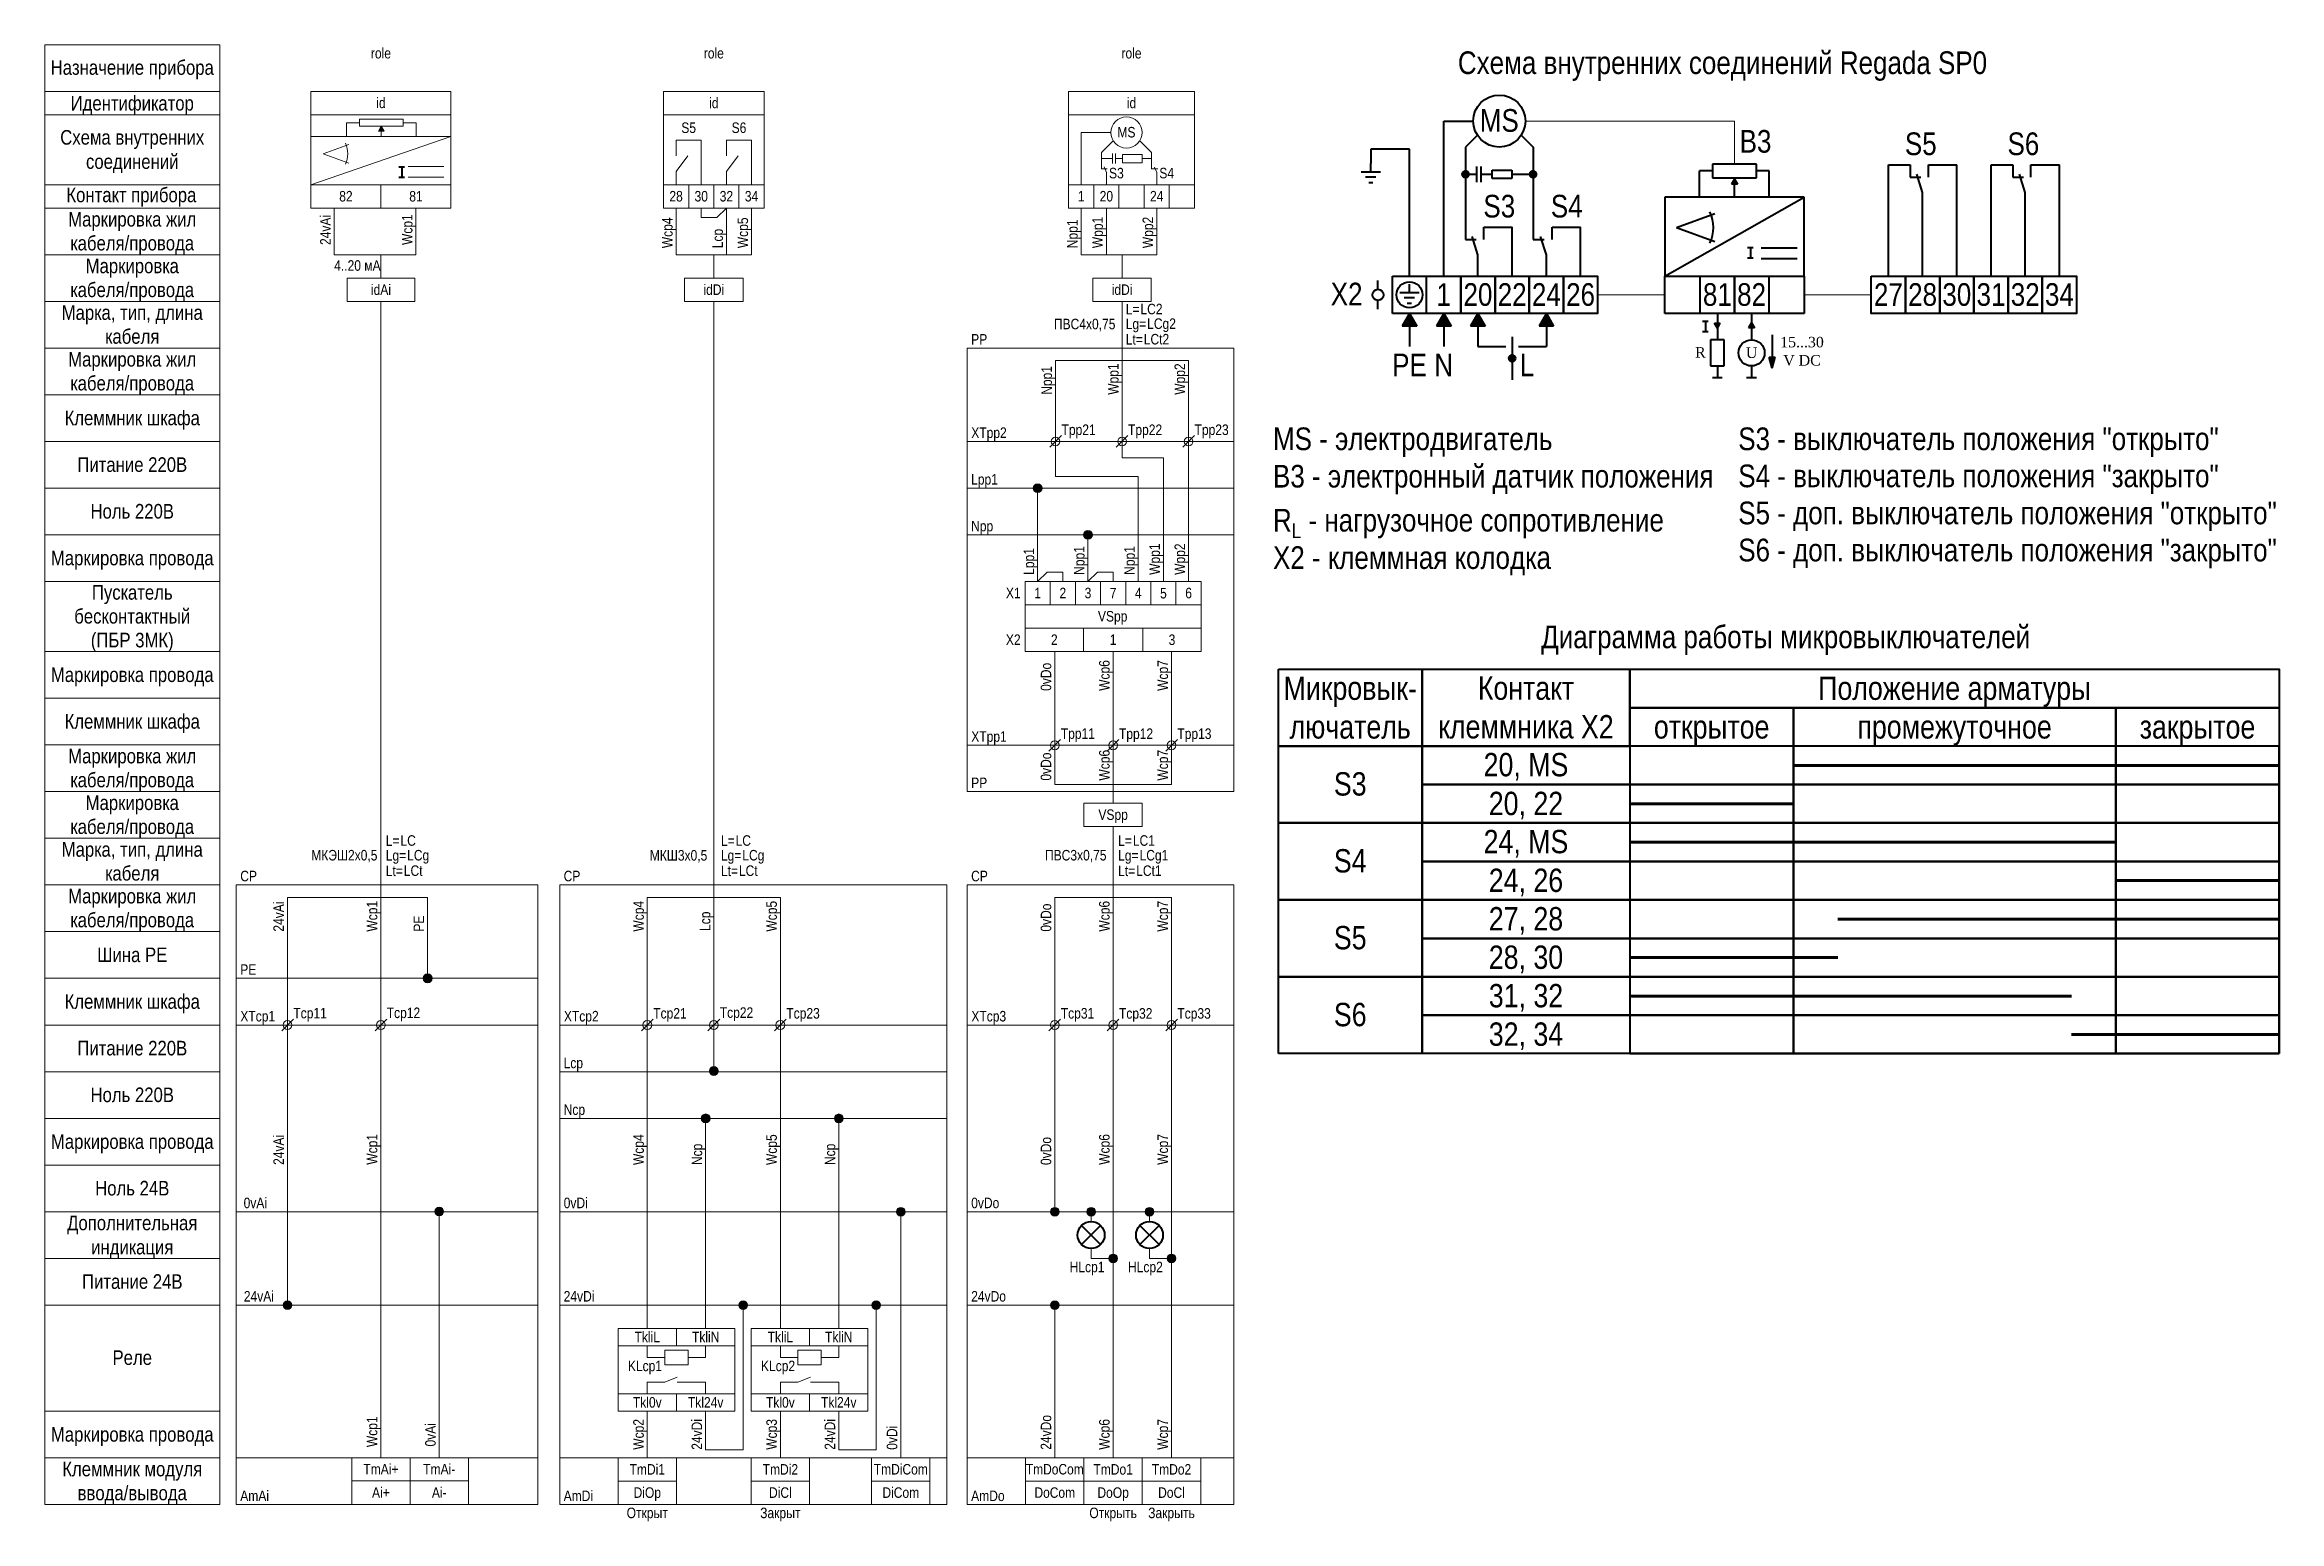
# Model space of a CAD drawing. Header units: millimetres. Extents: x 20 to 403, y -258 to -5.
import ezdxf

# ---------------------------------------------------------------- set-up
doc = ezdxf.new("R2010")
doc.units = ezdxf.units.MM
doc.header["$MEASUREMENT"] = 0
doc.linetypes.add('1_1', pattern=[2000, 1000, -1000])
doc.linetypes.add('4_2_1_2', pattern=[6702.777624, 3527.777672, -1763.888836, 0, -1411.111116])
for name, color, linetype in [('cp_names', 7, 'Continuous'), ('cp_params_ai', 7, 'Continuous'), ('cp_params_di', 7, 'Continuous'), ('cp_params_do', 7, 'Continuous'), ('cp_static_ai', 7, 'Continuous'), ('cp_static_di', 7, 'Continuous'), ('cp_static_do', 7, 'Continuous'), ('id_names', 7, 'Continuous'), ('id_params_ai', 7, 'Continuous'), ('id_params_di', 7, 'Continuous'), ('id_params_do', 7, 'Continuous'), ('id_static_ai', 7, 'Continuous'), ('id_static_di', 7, 'Continuous'), ('id_static_do', 7, 'Continuous'), ('info', 7, 'Continuous')]:
    doc.layers.add(name, color=color, linetype=linetype)
doc.styles.add('СГЕНЕРИР_СТИЛЬ_1', font='')
doc.styles.add('СГЕНЕРИР_СТИЛЬ_2', font='')
doc.styles.get('СГЕНЕРИР_СТИЛЬ_1').set_extended_font_data('Arial Narrow')
doc.styles.get('СГЕНЕРИР_СТИЛЬ_2').set_extended_font_data('Times New Roman')

msp = doc.modelspace()

# ---------------------------------------------------------------- texts
at = {"layer": 'cp_names', "color": 7, "linetype": 'Continuous', "lineweight": 15, "char_height": 2.5, "attachment_point": 2, "style": 'СГЕНЕРИР_СТИЛЬ_1'}
for s, insert, line_spacing_factor in [('\\A1;{\\pqc;\\fArial Narrow|b0|i0|c204|p34;Маркировка жил\\P\\pqc;\\fArial Narrow|b0|i0|c204|p34;кабеля/провода}', (35, -149.66), 0.982786), ('\\A1;{\\pqc;\\fArial Narrow|b0|i0|c204|p34;Дополнительная\\P\\pqc;\\fArial Narrow|b0|i0|c204|p34;индикация}', (35, -205.66), 0.996475), ('\\A1;{\\pqc;\\fArial Narrow|b0|i0|c204|p34;Клеммник модуля\\P\\pqc;\\fArial Narrow|b0|i0|c204|p34;ввода\\fArial Narrow|b0|i0|c204|p34;/вывода}', (35, -247.84), 0.985989)]:
    msp.add_mtext(s, dxfattribs=dict(at, insert=insert, line_spacing_factor=line_spacing_factor))
for s, insert in [('\\A1;{\\pqc;\\fArial Narrow|b0|i0|c204|p34;Шина PE}', (35, -159.72)), ('\\A1;{\\pqc;\\fArial Narrow|b0|i0|c204|p34;Клеммник\\fArial Narrow|b0|i0|c204|p34; шкафа}', (35, -167.72)), ('\\A1;{\\pqc;\\fArial Narrow|b0|i0|c204|p34;Питание \\fArial Narrow|b0|i0|c204|p34;220В}', (35, -175.71)), ('\\A1;{\\pqc;\\fArial Narrow|b0|i0|c204|p34;Ноль\\fArial Narrow|b0|i0|c204|p34; 220В}', (35, -183.71)), ('\\A1;{\\pqc;\\fArial Narrow|b0|i0|c204|p34;Маркировка \\fArial Narrow|b0|i0|c204|p34;провода}', (35, -191.72)), ('\\A1;{\\pqc;\\fArial Narrow|b0|i0|c204|p34;Ноль 24\\fArial Narrow|b0|i0|c204|p34;В}', (35, -199.71)), ('\\A1;{\\pqc;\\fArial Narrow|b0|i0|c204|p34;Питание 2\\fArial Narrow|b0|i0|c204|p34;4\\fArial Narrow|b0|i0|c204|p34;В}', (35, -215.71)), ('\\A1;{\\pqc;\\fArial Narrow|b0|i0|c204|p34;Реле}', (35, -228.75)), ('\\A1;{\\pqc;\\fArial Narrow|b0|i0|c204|p34;Маркировка \\fArial Narrow|b0|i0|c204|p34;провода}', (35, -241.9))]:
    msp.add_mtext(s, dxfattribs=dict(at, insert=insert))
at = {"layer": 'cp_params_ai', "color": 7, "linetype": 'Continuous', "lineweight": 15, "char_height": 1.8, "style": 'СГЕНЕРИР_СТИЛЬ_1'}
for s, insert, attachment_point in [('\\A1;{\\pqc;\\fArial Narrow|b0|i0|c204|p34;CP}', (54.94, -146.57), 2), ('\\A1;{\\pqc;\\fArial Narrow|b0|i0|c204|p34;X\\fArial Narrow|b0|i0|c204|p34;T\\fArial Narrow|b0|i0|c204|p34;cp1}', (56.5, -170.59), 2), ('\\A1;{\\pql;\\fArial Narrow|b0|i0|c204|p34;T\\fArial Narrow|b0|i0|c204|p34;cp11}', (62.6, -170.06), 1), ('\\A1;{\\pql;\\fArial Narrow|b0|i0|c204|p34;Tcp1\\fArial Narrow|b0|i0|c204|p34;2}', (78.6, -170.01), 1), ('\\A1;{\\pqc;\\fArial Narrow|b0|i0|c204|p34;0v\\fArial Narrow|b0|i0|c204|p34;Ai}', (56.09, -202.59), 2), ('\\A1;{\\pqc;\\fArial Narrow|b0|i0|c204|p34;24v\\fArial Narrow|b0|i0|c204|p34;Ai}', (56.7, -218.59), 2), ('\\A1;{\\pqc;\\fArial Narrow|b0|i0|c204|p34;TmAi\\fArial Narrow|b0|i0|c204|p34;+}', (77.6, -248.21), 2), ('\\A1;{\\pqc;\\fArial Narrow|b0|i0|c204|p34;TmAi\\fArial Narrow|b0|i0|c204|p34;-}', (87.6, -248.21), 2), ('\\A1;{\\pqc;\\fArial Narrow|b0|i0|c204|p34;Ai\\fArial Narrow|b0|i0|c204|p34;+}', (77.6, -252.21), 2), ('\\A1;{\\pqc;\\fArial Narrow|b0|i0|c204|p34;Ai-}', (87.6, -252.21), 2), ('\\A1;{\\pqc;\\fArial Narrow|b0|i0|c204|p34;Am\\fArial Narrow|b0|i0|c204|p34;Ai}', (55.97, -252.78), 2)]:
    msp.add_mtext(s, dxfattribs=dict(at, insert=insert, attachment_point=attachment_point))
at = {"layer": 'cp_params_ai', "color": 7, "linetype": 'Continuous', "lineweight": 15, "char_height": 1.8, "attachment_point": 1, "rotation": 90, "style": 'СГЕНЕРИР_СТИЛЬ_1'}
for s, insert in [('\\A1;{\\pql;\\fArial Narrow|b0|i0|c204|p34;24v\\fArial Narrow|b0|i0|c204|p34;Ai}', (59.19, -157)), ('\\A1;{\\pql;\\fArial Narrow|b0|i0|c204|p34;Wcp1}', (75.19, -157)), ('\\A1;{\\pql;\\fArial Narrow|b0|i0|c204|p34;24v\\fArial Narrow|b0|i0|c204|p34;Ai}', (59.19, -196.98)), ('\\A1;{\\pql;\\fArial Narrow|b0|i0|c204|p34;Wcp\\fArial Narrow|b0|i0|c204|p34;1}', (75.19, -196.94)), ('\\A1;{\\pql;\\fArial Narrow|b0|i0|c204|p34;Wcp\\fArial Narrow|b0|i0|c204|p34;1}', (75.19, -245.34)), ('\\A1;{\\pql;\\fArial Narrow|b0|i0|c204|p34;0v\\fArial Narrow|b0|i0|c204|p34;Ai}', (85.19, -245.23))]:
    msp.add_mtext(s, dxfattribs=dict(at, insert=insert))
at = {"layer": 'cp_params_di', "color": 7, "linetype": 'Continuous', "lineweight": 15, "char_height": 1.8, "style": 'СГЕНЕРИР_СТИЛЬ_1'}
for s, insert, attachment_point in [('\\A1;{\\pqc;\\fArial Narrow|b0|i0|c204|p34;CP}', (110.34, -146.57), 2), ('\\A1;{\\pqr;\\fArial Narrow|b0|i0|c204|p34;X\\fArial Narrow|b0|i0|c204|p34;T\\fArial Narrow|b0|i0|c204|p34;cp2}', (114.91, -170.59), 3), ('\\A1;{\\pql;\\fArial Narrow|b0|i0|c204|p34;T\\fArial Narrow|b0|i0|c204|p34;cp21}', (124.26, -170.09), 1), ('\\A1;{\\pql;\\fArial Narrow|b0|i0|c204|p34;T\\fArial Narrow|b0|i0|c204|p34;cp22}', (135.66, -169.97), 1), ('\\A1;{\\pql;\\fArial Narrow|b0|i0|c204|p34;T\\fArial Narrow|b0|i0|c204|p34;cp23}', (147.06, -170.09), 1), ('\\A1;{\\pqc;\\fArial Narrow|b0|i0|c204|p34;L\\fArial Narrow|b0|i0|c204|p34;cp}', (110.57, -178.6), 2), ('\\A1;{\\pqc;\\fArial Narrow|b0|i0|c204|p34;N\\fArial Narrow|b0|i0|c204|p34;cp}', (110.75, -186.6), 2), ('\\A1;{\\pqc;\\fArial Narrow|b0|i0|c204|p34;0v\\fArial Narrow|b0|i0|c204|p34;Di}', (110.98, -202.59), 2), ('\\A1;{\\pqc;\\fArial Narrow|b0|i0|c204|p34;24v\\fArial Narrow|b0|i0|c204|p34;Di}', (111.55, -218.59), 2), ('\\A1;{\\pqc;\\fArial Narrow|b0|i0|c204|p34;TkliL}', (123.24, -225.56), 2), ('\\A1;{\\pqc;\\fArial Narrow|b0|i0|c204|p34;ТkliN}', (133.24, -225.56), 2), ('\\A1;{\\pqc;\\fArial Narrow|b0|i0|c204|p34;TkliL}', (146.04, -225.56), 2), ('\\A1;{\\pqc;\\fArial Narrow|b0|i0|c204|p34;ТkliN}', (156.04, -225.56), 2), ('\\A1;{\\pqc;\\fArial Narrow|b0|i0|c204|p34;KLcp\\fArial Narrow|b0|i0|c204|p34;1}', (122.84, -230.52), 2), ('\\A1;{\\pqc;\\fArial Narrow|b0|i0|c204|p34;KLcp\\fArial Narrow|b0|i0|c204|p34;2}', (145.64, -230.52), 2), ('\\A1;{\\pqc;\\fArial Narrow|b0|i0|c204|p34;Тkl\\fArial Narrow|b0|i0|c204|p34;0v}', (123.24, -236.77), 2), ('\\A1;{\\pqc;\\fArial Narrow|b0|i0|c204|p34;Tkl\\fArial Narrow|b0|i0|c204|p34;24v}', (133.24, -236.77), 2), ('\\A1;{\\pqc;\\fArial Narrow|b0|i0|c204|p34;Тkl\\fArial Narrow|b0|i0|c204|p34;0\\fArial Narrow|b0|i0|c204|p34;v}', (146.04, -236.77), 2), ('\\A1;{\\pqc;\\fArial Narrow|b0|i0|c204|p34;Tkl24v}', (156.04, -236.77), 2), ('\\A1;{\\pqc;\\fArial Narrow|b0|i0|c204|p34;Tm\\fArial Narrow|b0|i0|c204|p34;Di\\fArial Narrow|b0|i0|c204|p34;1}', (123.24, -248.25), 2), ('\\A1;{\\pqc;\\fArial Narrow|b0|i0|c204|p34;TmDi2}', (146.04, -248.25), 2), ('\\A1;{\\pqc;\\fArial Narrow|b0|i0|c204|p34;TmDiCom}', (166.67, -248.23), 2), ('\\A1;{\\pqc;\\fArial Narrow|b0|i0|c204|p34;Di\\fArial Narrow|b0|i0|c204|p34;Op}', (123.24, -252.23), 2), ('\\A1;{\\pqc;\\fArial Narrow|b0|i0|c204|p34;DiCl}', (146.04, -252.23), 2), ('\\A1;{\\pqc;\\fArial Narrow|b0|i0|c204|p34;Am\\fArial Narrow|b0|i0|c204|p34;Di}', (111.43, -252.78), 2)]:
    msp.add_mtext(s, dxfattribs=dict(at, insert=insert, attachment_point=attachment_point))
at = {"layer": 'cp_params_di', "color": 7, "linetype": 'Continuous', "lineweight": 15, "char_height": 1.8, "attachment_point": 1, "rotation": 90, "style": 'СГЕНЕРИР_СТИЛЬ_1'}
for s, insert in [('\\A1;{\\pql;\\fArial Narrow|b0|i0|c204|p34;Wcp\\fArial Narrow|b0|i0|c204|p34;4}', (120.84, -157)), ('\\A1;{\\pql;\\fArial Narrow|b0|i0|c204|p34;Wcp\\fArial Narrow|b0|i0|c204|p34;5}', (143.63, -157)), ('\\A1;{\\pql;\\fArial Narrow|b0|i0|c204|p34;L\\fArial Narrow|b0|i0|c204|p34;cp}', (132.24, -156.88)), ('\\A1;{\\pql;\\fArial Narrow|b0|i0|c204|p34;Wcp\\fArial Narrow|b0|i0|c204|p34;4}', (120.84, -197)), ('\\A1;{\\pql;\\fArial Narrow|b0|i0|c204|p34;N\\fArial Narrow|b0|i0|c204|p34;cp}', (130.84, -197)), ('\\A1;{\\pql;\\fArial Narrow|b0|i0|c204|p34;Wcp\\fArial Narrow|b0|i0|c204|p34;5}', (143.63, -197)), ('\\A1;{\\pql;\\fArial Narrow|b0|i0|c204|p34;N\\fArial Narrow|b0|i0|c204|p34;cp}', (153.63, -197)), ('\\A1;{\\pql;\\fArial Narrow|b0|i0|c204|p34;Wcp\\fArial Narrow|b0|i0|c204|p34;2}', (120.83, -245.79)), ('\\A1;{\\pql;\\fArial Narrow|b0|i0|c204|p34;24v\\fArial Narrow|b0|i0|c204|p34;Di}', (130.83, -245.79)), ('\\A1;{\\pql;\\fArial Narrow|b0|i0|c204|p34;Wcp\\fArial Narrow|b0|i0|c204|p34;3}', (143.63, -245.79)), ('\\A1;{\\pql;\\fArial Narrow|b0|i0|c204|p34;24v\\fArial Narrow|b0|i0|c204|p34;Di}', (153.63, -245.79)), ('\\A1;{\\pql;\\fArial Narrow|b0|i0|c204|p34;0v\\fArial Narrow|b0|i0|c204|p34;Di}', (164.27, -245.79))]:
    msp.add_mtext(s, dxfattribs=dict(at, insert=insert))
at = {"layer": 'cp_params_do', "color": 7, "linetype": 'Continuous', "lineweight": 15, "style": 'СГЕНЕРИР_СТИЛЬ_1'}
for s, insert, char_height, attachment_point in [('\\A1;{\\pqc;\\fArial Narrow|b0|i0|c204|p34;CP}', (180.15, -146.57), 1.8, 2), ('\\A1;{\\pqr;\\fArial Narrow|b0|i0|c204|p34;X\\fArial Narrow|b0|i0|c204|p34;T\\fArial Narrow|b0|i0|c204|p34;cp3}', (184.72, -170.59), 1.8, 3), ('\\A1;{\\pql;\\fArial Narrow|b0|i0|c204|p34;T\\fArial Narrow|b0|i0|c204|p34;cp31}', (194.08, -170.09), 1.8, 1), ('\\A1;{\\pql;\\fArial Narrow|b0|i0|c204|p34;T\\fArial Narrow|b0|i0|c204|p34;cp32}', (204.05, -170.11), 1.8, 1), ('\\A1;{\\pql;\\fArial Narrow|b0|i0|c204|p34;T\\fArial Narrow|b0|i0|c204|p34;cp33}', (214.05, -170.11), 1.8, 1), ('\\A1;{\\pqc;\\fArial Narrow|b0|i0|c204|p34;0v\\fArial Narrow|b0|i0|c204|p34;Do}', (181.14, -202.59), 1.8, 2), ('\\A1;{\\pqc;\\fArial Narrow|b0|i0|c204|p34;HL\\fArial Narrow|b0|i0|c204|p34;cp1}', (198.58, -213.56), 1.8, 2), ('\\A1;{\\pqc;\\fArial Narrow|b0|i0|c204|p34;HL\\fArial Narrow|b0|i0|c204|p34;cp2}', (208.58, -213.56), 1.8, 2), ('\\A1;{\\pqc;\\fArial Narrow|b0|i0|c204|p34;24v\\fArial Narrow|b0|i0|c204|p34;Do}', (181.71, -218.59), 1.8, 2), ('\\A1;{\\pqc;\\fArial Narrow|b0|i0|c204|p34;Tm\\fArial Narrow|b0|i0|c204|p34;DoCom}', (193.05, -248.23), 1.79, 2), ('\\A1;{\\pqc;\\fArial Narrow|b0|i0|c204|p34;TmDo1}', (203.05, -248.25), 1.8, 2), ('\\A1;{\\pqc;\\fArial Narrow|b0|i0|c204|p34;TmDo2}', (213.05, -248.25), 1.8, 2), ('\\A1;{\\pqc;\\fArial Narrow|b0|i0|c204|p34;Do\\fArial Narrow|b0|i0|c204|p34;Op}', (203.05, -252.23), 1.8, 2), ('\\A1;{\\pqc;\\fArial Narrow|b0|i0|c204|p34;Do\\fArial Narrow|b0|i0|c204|p34;Cl}', (213.05, -252.23), 1.8, 2), ('\\A1;{\\pqc;\\fArial Narrow|b0|i0|c204|p34;Am\\fArial Narrow|b0|i0|c204|p34;Do}', (181.59, -252.78), 1.8, 2)]:
    msp.add_mtext(s, dxfattribs=dict(at, insert=insert, char_height=char_height, attachment_point=attachment_point))
at = {"layer": 'cp_params_do', "color": 7, "linetype": 'Continuous', "lineweight": 15, "char_height": 1.8, "attachment_point": 1, "rotation": 90, "style": 'СГЕНЕРИР_СТИЛЬ_1'}
for s, insert in [('\\A1;{\\pql;\\fArial Narrow|b0|i0|c204|p34;0v\\fArial Narrow|b0|i0|c204|p34;Do}', (190.64, -157)), ('\\A1;{\\pql;\\fArial Narrow|b0|i0|c204|p34;Wcp\\fArial Narrow|b0|i0|c204|p34;6}', (200.64, -157)), ('\\A1;{\\pql;\\fArial Narrow|b0|i0|c204|p34;Wcp\\fArial Narrow|b0|i0|c204|p34;7}', (210.65, -157)), ('\\A1;{\\pql;\\fArial Narrow|b0|i0|c204|p34;0v\\fArial Narrow|b0|i0|c204|p34;Do}', (190.64, -197)), ('\\A1;{\\pql;\\fArial Narrow|b0|i0|c204|p34;Wcp\\fArial Narrow|b0|i0|c204|p34;6}', (200.64, -196.96)), ('\\A1;{\\pql;\\fArial Narrow|b0|i0|c204|p34;Wcp\\fArial Narrow|b0|i0|c204|p34;7}', (210.65, -196.96)), ('\\A1;{\\pql;\\fArial Narrow|b0|i0|c204|p34;24v\\fArial Narrow|b0|i0|c204|p34;Do}', (190.64, -245.79)), ('\\A1;{\\pql;\\fArial Narrow|b0|i0|c204|p34;Wcp\\fArial Narrow|b0|i0|c204|p34;6}', (200.64, -245.79)), ('\\A1;{\\pql;\\fArial Narrow|b0|i0|c204|p34;Wcp7}', (210.65, -245.79))]:
    msp.add_mtext(s, dxfattribs=dict(at, insert=insert))
at = {"layer": 'cp_static_ai', "color": 7, "linetype": 'Continuous', "lineweight": 15, "insert": (83.21, -157), "char_height": 1.8, "attachment_point": 1, "rotation": 90, "style": 'СГЕНЕРИР_СТИЛЬ_1'}
msp.add_mtext('\\A1;{\\pql;\\fArial Narrow|b0|i0|c204|p34;PE}', dxfattribs=at)
at = {"layer": 'cp_static_ai', "color": 7, "linetype": 'Continuous', "lineweight": 15, "insert": (54.88, -162.6), "char_height": 1.8, "attachment_point": 2, "style": 'СГЕНЕРИР_СТИЛЬ_1'}
msp.add_mtext('\\A1;{\\pqc;\\fArial Narrow|b0|i0|c204|p34;PE}', dxfattribs=at)
at = {"layer": 'cp_static_di', "color": 7, "linetype": 'Continuous', "lineweight": 15, "char_height": 1.8, "attachment_point": 2, "style": 'СГЕНЕРИР_СТИЛЬ_1'}
for s, insert in [('\\A1;{\\pqc;\\fArial Narrow|b0|i0|c204|p34;Di\\fArial Narrow|b0|i0|c204|p34;Com}', (166.67, -252.23)), ('\\A1;{\\pqc;\\fArial Narrow|b0|i0|c204|p34;Открыт}', (123.24, -255.71)), ('\\A1;{\\pqc;\\fArial Narrow|b0|i0|c204|p34;Закрыт}', (146.04, -255.71))]:
    msp.add_mtext(s, dxfattribs=dict(at, insert=insert))
at = {"layer": 'cp_static_do', "color": 7, "linetype": 'Continuous', "lineweight": 15, "attachment_point": 2, "style": 'СГЕНЕРИР_СТИЛЬ_1'}
for s, insert, char_height in [('\\A1;{\\pqc;\\fArial Narrow|b0|i0|c204|p34;DoCom}', (193.05, -252.23), 1.79), ('\\A1;{\\pqc;\\fArial Narrow|b0|i0|c204|p34;Открыть}', (203.05, -255.71), 1.8), ('\\A1;{\\pqc;\\fArial Narrow|b0|i0|c204|p34;Закрыть}', (213.05, -255.71), 1.8)]:
    msp.add_mtext(s, dxfattribs=dict(at, insert=insert, char_height=char_height))
at = {"layer": 'id_names', "color": 7, "linetype": 'Continuous', "lineweight": 15, "char_height": 2.5, "attachment_point": 2, "style": 'СГЕНЕРИР_СТИЛЬ_1'}
for s, insert in [('\\A1;{\\pqc;\\fArial Narrow|b0|i0|c204|p34;Назначение прибора}', (35, -7.66)), ('\\A1;{\\pqc;\\fArial Narrow|b0|i0|c204|p34;Идентификатор}', (35, -13.78)), ('\\A1;{\\pqc;\\fArial Narrow|b0|i0|c204|p34;Контакт прибора}', (34.85, -29.49)), ('\\A1;{\\pqc;\\fArial Narrow|b0|i0|c204|p34;Клеммник\\fArial Narrow|b0|i0|c204|p34; шкафа}', (35, -67.72)), ('\\A1;{\\pqc;\\fArial Narrow|b0|i0|c204|p34;Питание \\fArial Narrow|b0|i0|c204|p34;220В}', (35, -75.71)), ('\\A1;{\\pqc;\\fArial Narrow|b0|i0|c204|p34;Ноль\\fArial Narrow|b0|i0|c204|p34; 220В}', (35, -83.71)), ('\\A1;{\\pqc;\\fArial Narrow|b0|i0|c204|p34;Маркировка \\fArial Narrow|b0|i0|c204|p34;провода}', (35, -91.72)), ('\\A1;{\\pqc;\\fArial Narrow|b0|i0|c204|p34;Маркировка \\fArial Narrow|b0|i0|c204|p34;провода}', (35, -111.72)), ('\\A1;{\\pqc;\\fArial Narrow|b0|i0|c204|p34;Клеммник\\fArial Narrow|b0|i0|c204|p34; шкафа}', (35, -119.72))]:
    msp.add_mtext(s, dxfattribs=dict(at, insert=insert))
at = {"layer": 'id_names', "color": 7, "linetype": 'Continuous', "lineweight": 15, "insert": (35, -19.63), "char_height": 2.5, "width": 30, "attachment_point": 2, "line_spacing_factor": 0.996473, "style": 'СГЕНЕРИР_СТИЛЬ_1'}
msp.add_mtext('\\A1;{\\pqc;\\fArial Narrow|b0|i0|c204|p34;Схема внутренних соединений}', dxfattribs=at)
at = {"layer": 'id_names', "color": 7, "linetype": 'Continuous', "lineweight": 15, "char_height": 2.5, "attachment_point": 2, "style": 'СГЕНЕРИР_СТИЛЬ_1'}
for s, insert, line_spacing_factor in [('\\A1;{\\pqc;\\fArial Narrow|b0|i0|c204|p34;Маркировка жил\\P\\pqc;\\fArial Narrow|b0|i0|c204|p34;кабеля/провода}', (35, -33.66), 0.982786), ('\\A1;{\\pqc;\\fArial Narrow|b0|i0|c204|p34;Маркировка\\P\\pqc;\\fArial Narrow|b0|i0|c204|p34;кабеля/провода}', (35, -41.66), 0.982786), ('\\A1;{\\pqc;\\fArial Narrow|b0|i0|c204|p34;Марка, тип\\fArial Narrow|b0|i0|c204|p34;, длина\\P\\pqc;\\fArial Narrow|b0|i0|c204|p34;кабеля}', (35, -49.66), 0.98101), ('\\A1;{\\pqc;\\fArial Narrow|b0|i0|c204|p34;Маркировка жил\\P\\pqc;\\fArial Narrow|b0|i0|c204|p34;кабеля/провода}', (35, -57.66), 0.982786), ('\\A1;{\\pqc;\\fArial Narrow|b0|i0|c204|p34;Пускатель\\P\\pqc;\\fArial Narrow|b0|i0|c204|p34;бесконтактный\\P\\pqc;\\fArial Narrow|b0|i0|c204|p34;(ПБР 3МК)}', (35, -97.61), 0.980575), ('\\A1;{\\pqc;\\fArial Narrow|b0|i0|c204|p34;Маркировка жил\\P\\pqc;\\fArial Narrow|b0|i0|c204|p34;кабеля/провода}', (35, -125.66), 0.982786), ('\\A1;{\\pqc;\\fArial Narrow|b0|i0|c204|p34;Маркировка\\P\\pqc;\\fArial Narrow|b0|i0|c204|p34;кабеля/провода}', (35, -133.66), 0.982786), ('\\A1;{\\pqc;\\fArial Narrow|b0|i0|c204|p34;Марка, тип\\fArial Narrow|b0|i0|c204|p34;, длина\\P\\pqc;\\fArial Narrow|b0|i0|c204|p34;кабеля}', (35, -141.66), 0.98101)]:
    msp.add_mtext(s, dxfattribs=dict(at, insert=insert, line_spacing_factor=line_spacing_factor))
at = {"layer": 'id_params_ai', "color": 7, "linetype": 'Continuous', "lineweight": 15, "insert": (77.61, -5.56), "char_height": 1.8, "width": 30, "attachment_point": 2, "style": 'СГЕНЕРИР_СТИЛЬ_1'}
msp.add_mtext('\\A1;{\\pqc;\\fArial Narrow|b0|i0|c204|p34;role}', dxfattribs=at)
at = {"layer": 'id_params_ai', "color": 7, "linetype": 'Continuous', "lineweight": 15, "char_height": 1.8, "style": 'СГЕНЕРИР_СТИЛЬ_1'}
for s, insert, attachment_point in [('\\A1;{\\pqc;\\fArial Narrow|b0|i0|c204|p34;id}', (77.61, -14.07), 2), ('\\A1;{\\pqc;\\fArial Narrow|b0|i0|c204|p34;id\\fArial Narrow|b0|i0|c204|p34;Ai}', (77.61, -46.08), 2), ('\\A1;{\\pql;\\fArial Narrow|b0|i0|c204|p34;LC}', (80.95, -140.48), 1), ('\\A1;{\\pql;\\fArial Narrow|b0|i0|c204|p34;LCg}', (82.1, -143), 1), ('\\A1;{\\pql;\\fArial Narrow|b0|i0|c204|p34;LCt}', (81.53, -145.65), 1)]:
    msp.add_mtext(s, dxfattribs=dict(at, insert=insert, attachment_point=attachment_point))
at = {"layer": 'id_params_ai', "color": 7, "linetype": 'Continuous', "lineweight": 15, "char_height": 1.8, "attachment_point": 1, "rotation": 90, "style": 'СГЕНЕРИР_СТИЛЬ_1'}
for s, insert in [('\\A1;{\\pql;\\fArial Narrow|b0|i0|c204|p34;24v\\fArial Narrow|b0|i0|c204|p34;Ai}', (67.2, -39.33)), ('\\A1;{\\pql;\\fArial Narrow|b0|i0|c204|p34;Wcp1}', (81.2, -39.33))]:
    msp.add_mtext(s, dxfattribs=dict(at, insert=insert))
at = {"layer": 'id_params_di', "color": 7, "linetype": 'Continuous', "lineweight": 15, "insert": (134.64, -5.56), "char_height": 1.8, "width": 30, "attachment_point": 2, "style": 'СГЕНЕРИР_СТИЛЬ_1'}
msp.add_mtext('\\A1;{\\pqc;\\fArial Narrow|b0|i0|c204|p34;role}', dxfattribs=at)
at = {"layer": 'id_params_di', "color": 7, "linetype": 'Continuous', "lineweight": 15, "char_height": 1.8, "style": 'СГЕНЕРИР_СТИЛЬ_1'}
for s, insert, attachment_point in [('\\A1;{\\pqc;\\fArial Narrow|b0|i0|c204|p34;id}', (134.64, -14.08), 2), ('\\A1;{\\pqc;\\fArial Narrow|b0|i0|c204|p34;id\\fArial Narrow|b0|i0|c204|p34;Di}', (134.64, -46.08), 2), ('\\A1;{\\pql;\\fArial Narrow|b0|i0|c204|p34;LC}', (138.37, -140.48), 1), ('\\A1;{\\pql;\\fArial Narrow|b0|i0|c204|p34;LCg}', (139.52, -143), 1), ('\\A1;{\\pql;\\fArial Narrow|b0|i0|c204|p34;LCt}', (138.94, -145.65), 1)]:
    msp.add_mtext(s, dxfattribs=dict(at, insert=insert, attachment_point=attachment_point))
at = {"layer": 'id_params_di', "color": 7, "linetype": 'Continuous', "lineweight": 15, "char_height": 1.8, "attachment_point": 1, "rotation": 90, "style": 'СГЕНЕРИР_СТИЛЬ_1'}
for s, insert in [('\\A1;{\\pql;\\fArial Narrow|b0|i0|c204|p34;Wcp\\fArial Narrow|b0|i0|c204|p34;4}', (125.77, -39.88)), ('\\A1;{\\pql;\\fArial Narrow|b0|i0|c204|p34;L\\fArial Narrow|b0|i0|c204|p34;cp}', (134.39, -39.88)), ('\\A1;{\\pql;\\fArial Narrow|b0|i0|c204|p34;Wcp\\fArial Narrow|b0|i0|c204|p34;5}', (138.7, -39.88))]:
    msp.add_mtext(s, dxfattribs=dict(at, insert=insert))
at = {"layer": 'id_params_do', "color": 7, "linetype": 'Continuous', "lineweight": 15, "insert": (206.2, -5.56), "char_height": 1.8, "width": 30, "attachment_point": 2, "style": 'СГЕНЕРИР_СТИЛЬ_1'}
msp.add_mtext('\\A1;{\\pqc;\\fArial Narrow|b0|i0|c204|p34;role}', dxfattribs=at)
at = {"layer": 'id_params_do', "color": 7, "linetype": 'Continuous', "lineweight": 15, "char_height": 1.8, "style": 'СГЕНЕРИР_СТИЛЬ_1'}
for s, insert, attachment_point in [('\\A1;{\\pqc;\\fArial Narrow|b0|i0|c204|p34;id}', (206.2, -14.08), 2), ('\\A1;{\\pqc;\\fArial Narrow|b0|i0|c204|p34;id\\fArial Narrow|b0|i0|c204|p34;Di}', (204.58, -46.08), 2), ('\\A1;{\\pql;\\fArial Narrow|b0|i0|c204|p34;LC\\fArial Narrow|b0|i0|c204|p34;2}', (207.73, -49.4), 1), ('\\A1;{\\pql;\\fArial Narrow|b0|i0|c204|p34;LCg\\fArial Narrow|b0|i0|c204|p34;2}', (208.88, -51.91), 1), ('\\A1;{\\pqc;\\fArial Narrow|b0|i0|c204|p34;P\\fArial Narrow|b0|i0|c204|p34;P}', (180.1, -54.6), 2), ('\\A1;{\\pql;\\fArial Narrow|b0|i0|c204|p34;LCt\\fArial Narrow|b0|i0|c204|p34;2}', (208.3, -54.57), 1), ('\\A1;{\\pqr;\\fArial Narrow|b0|i0|c204|p34;X\\fArial Narrow|b0|i0|c204|p34;T\\fArial Narrow|b0|i0|c204|p34;pp2}', (184.82, -70.59), 3), ('\\A1;{\\pql;\\fArial Narrow|b0|i0|c204|p34;T\\fArial Narrow|b0|i0|c204|p34;pp21}', (194.21, -70.09), 1), ('\\A1;{\\pql;\\fArial Narrow|b0|i0|c204|p34;T\\fArial Narrow|b0|i0|c204|p34;pp22}', (205.6, -70.09), 1), ('\\A1;{\\pql;\\fArial Narrow|b0|i0|c204|p34;T\\fArial Narrow|b0|i0|c204|p34;pp23}', (217, -70.09), 1), ('\\A1;{\\pqc;\\fArial Narrow|b0|i0|c204|p34;Lpp\\fArial Narrow|b0|i0|c204|p34;1}', (181.01, -78.59), 2), ('\\A1;{\\pqc;\\fArial Narrow|b0|i0|c204|p34;Npp}', (180.61, -86.6), 2), ('\\A1;{\\pqc;\\fArial Narrow|b0|i0|c204|p34;VS\\fArial Narrow|b0|i0|c204|p34;pp}', (202.97, -102.05), 2), ('\\A1;{\\pql;\\fArial Narrow|b0|i0|c204|p34;T\\fArial Narrow|b0|i0|c204|p34;pp11}', (194.08, -122.16), 1), ('\\A1;{\\pql;\\fArial Narrow|b0|i0|c204|p34;T\\fArial Narrow|b0|i0|c204|p34;pp12}', (204.05, -122.18), 1), ('\\A1;{\\pql;\\fArial Narrow|b0|i0|c204|p34;T\\fArial Narrow|b0|i0|c204|p34;pp13}', (214.05, -122.18), 1), ('\\A1;{\\pqr;\\fArial Narrow|b0|i0|c204|p34;X\\fArial Narrow|b0|i0|c204|p34;T\\fArial Narrow|b0|i0|c204|p34;pp1}', (184.82, -122.66), 3), ('\\A1;{\\pqc;\\fArial Narrow|b0|i0|c204|p34;P\\fArial Narrow|b0|i0|c204|p34;P}', (180.1, -130.6), 2), ('\\A1;{\\pqc;\\fArial Narrow|b0|i0|c204|p34;VS\\fArial Narrow|b0|i0|c204|p34;p\\fArial Narrow|b0|i0|c204|p34;p}', (203.05, -136.05), 2), ('\\A1;{\\pql;\\fArial Narrow|b0|i0|c204|p34;LC\\fArial Narrow|b0|i0|c204|p34;1}', (206.43, -140.48), 1), ('\\A1;{\\pql;\\fArial Narrow|b0|i0|c204|p34;LCg\\fArial Narrow|b0|i0|c204|p34;1}', (207.58, -143), 1), ('\\A1;{\\pql;\\fArial Narrow|b0|i0|c204|p34;LCt\\fArial Narrow|b0|i0|c204|p34;1}', (207, -145.65), 1)]:
    msp.add_mtext(s, dxfattribs=dict(at, insert=insert, attachment_point=attachment_point))
at = {"layer": 'id_params_do', "color": 7, "linetype": 'Continuous', "lineweight": 15, "char_height": 1.8, "attachment_point": 1, "rotation": 90, "style": 'СГЕНЕРИР_СТИЛЬ_1'}
for s, insert in [('\\A1;{\\pql;\\fArial Narrow|b0|i0|c204|p34;N\\fArial Narrow|b0|i0|c204|p34;pp1}', (195.17, -39.88)), ('\\A1;{\\pql;\\fArial Narrow|b0|i0|c204|p34;Wpp1}', (199.48, -39.88)), ('\\A1;{\\pql;\\fArial Narrow|b0|i0|c204|p34;Wpp2}', (208.1, -39.88)), ('\\A1;{\\pql;\\fArial Narrow|b0|i0|c204|p34;Npp\\fArial Narrow|b0|i0|c204|p34;1}', (190.77, -65)), ('\\A1;{\\pql;\\fArial Narrow|b0|i0|c204|p34;Wpp1}', (202.17, -65)), ('\\A1;{\\pql;\\fArial Narrow|b0|i0|c204|p34;Wpp2}', (213.57, -65)), ('\\A1;{\\pql;\\fArial Narrow|b0|i0|c204|p34;Lpp\\fArial Narrow|b0|i0|c204|p34;1}', (187.71, -95.86)), ('\\A1;{\\pql;\\fArial Narrow|b0|i0|c204|p34;Npp\\fArial Narrow|b0|i0|c204|p34;1}', (196.33, -95.86)), ('\\A1;{\\pql;\\fArial Narrow|b0|i0|c204|p34;Npp\\fArial Narrow|b0|i0|c204|p34;1}', (204.95, -95.86)), ('\\A1;{\\pql;\\fArial Narrow|b0|i0|c204|p34;Wpp1}', (209.26, -95.86)), ('\\A1;{\\pql;\\fArial Narrow|b0|i0|c204|p34;Wpp2}', (213.57, -95.86)), ('\\A1;{\\pql;\\fArial Narrow|b0|i0|c204|p34;0v\\fArial Narrow|b0|i0|c204|p34;Do}', (190.64, -115.74)), ('\\A1;{\\pql;\\fArial Narrow|b0|i0|c204|p34;Wcp\\fArial Narrow|b0|i0|c204|p34;6}', (200.64, -115.74)), ('\\A1;{\\pql;\\fArial Narrow|b0|i0|c204|p34;Wcp\\fArial Narrow|b0|i0|c204|p34;7}', (210.65, -115.74)), ('\\A1;{\\pql;\\fArial Narrow|b0|i0|c204|p34;Wcp\\fArial Narrow|b0|i0|c204|p34;6}', (200.64, -131.12)), ('\\A1;{\\pql;\\fArial Narrow|b0|i0|c204|p34;Wcp\\fArial Narrow|b0|i0|c204|p34;7}', (210.65, -131.12)), ('\\A1;{\\pql;\\fArial Narrow|b0|i0|c204|p34;0v\\fArial Narrow|b0|i0|c204|p34;Do}', (190.64, -131.12))]:
    msp.add_mtext(s, dxfattribs=dict(at, insert=insert))
at = {"layer": 'id_static_ai', "color": 7, "linetype": 'Continuous', "lineweight": 15, "char_height": 1.8, "style": 'СГЕНЕРИР_СТИЛЬ_1'}
for s, insert, attachment_point in [('\\A1;{\\pqc;\\fArial Narrow|b0|i0|c204|p34;82}', (71.61, -30.07), 2), ('\\A1;{\\pqc;\\fArial Narrow|b0|i0|c204|p34;81}', (83.61, -30.07), 2), ('\\A1;{\\pql;\\fArial Narrow|b0|i0|c204|p34;4..20 мА}', (69.6, -41.94), 1), ('\\A1;{\\pql;\\fArial Narrow|b0|i0|c204|p34;L=}', (78.44, -140.51), 1), ('\\A1;{\\pql;\\fArial Narrow|b0|i0|c204|p34;Lg=}', (78.44, -143.03), 1), ('\\A1;{\\pql;\\fArial Narrow|b0|i0|c204|p34;Lt=}', (78.44, -145.68), 1)]:
    msp.add_mtext(s, dxfattribs=dict(at, insert=insert, attachment_point=attachment_point))
at = {"layer": 'id_static_ai', "color": 7, "linetype": 'Continuous', "lineweight": 40, "insert": (65.67, -143), "char_height": 1.8, "attachment_point": 1, "style": 'СГЕНЕРИР_СТИЛЬ_1'}
msp.add_mtext('\\A1;{\\pql;\\fArial Narrow|b0|i0|c204|p34;МКЭШ\\fArial Narrow|b0|i0|c204|p34;2\\fArial Narrow|b0|i0|c204|p34;х0,5}', dxfattribs=at)
at = {"layer": 'id_static_di', "color": 7, "linetype": 'Continuous', "lineweight": 15, "char_height": 1.8, "style": 'СГЕНЕРИР_СТИЛЬ_1'}
for s, insert, attachment_point in [('\\A1;{\\pqc;\\fArial Narrow|b0|i0|c204|p34;S\\fArial Narrow|b0|i0|c204|p34;5}', (130.33, -18.33), 2), ('\\A1;{\\pqc;\\fArial Narrow|b0|i0|c204|p34;S\\fArial Narrow|b0|i0|c204|p34;6}', (138.95, -18.33), 2), ('\\A1;{\\pqc;\\fArial Narrow|b0|i0|c204|p34;28}', (128.17, -30.07), 2), ('\\A1;{\\pqc;\\fArial Narrow|b0|i0|c204|p34;30}', (132.48, -30.07), 2), ('\\A1;{\\pqc;\\fArial Narrow|b0|i0|c204|p34;32}', (136.79, -30.07), 2), ('\\A1;{\\pqc;\\fArial Narrow|b0|i0|c204|p34;34}', (141.1, -30.07), 2), ('\\A1;{\\pql;\\fArial Narrow|b0|i0|c204|p34;L=}', (135.85, -140.51), 1), ('\\A1;{\\pql;\\fArial Narrow|b0|i0|c204|p34;Lg=}', (135.85, -143.03), 1), ('\\A1;{\\pql;\\fArial Narrow|b0|i0|c204|p34;Lt=}', (135.85, -145.68), 1)]:
    msp.add_mtext(s, dxfattribs=dict(at, insert=insert, attachment_point=attachment_point))
at = {"layer": 'id_static_di', "color": 7, "linetype": 'Continuous', "lineweight": 40, "insert": (123.67, -143.02), "char_height": 1.8, "attachment_point": 1, "style": 'СГЕНЕРИР_СТИЛЬ_1'}
msp.add_mtext('\\A1;{\\pql;\\fArial Narrow|b0|i0|c204|p34;МКШ3х0,5}', dxfattribs=at)
at = {"layer": 'id_static_do', "color": 7, "linetype": 'Continuous', "lineweight": 15, "char_height": 1.8, "style": 'СГЕНЕРИР_СТИЛЬ_1'}
for s, insert, attachment_point in [('\\A1;{\\pqc;\\fArial Narrow|b0|i0|c204|p34;M\\fArial Narrow|b0|i0|c204|p34;S}', (205.33, -19.1), 2), ('\\A1;{\\pqc;\\fArial Narrow|b0|i0|c204|p34;S3}', (203.61, -26.11), 2), ('\\A1;{\\pqc;\\fArial Narrow|b0|i0|c204|p34;S\\fArial Narrow|b0|i0|c204|p34;4}', (212.22, -26.11), 2), ('\\A1;{\\pqc;\\fArial Narrow|b0|i0|c204|p34;1}', (197.58, -30.07), 2), ('\\A1;{\\pqc;\\fArial Narrow|b0|i0|c204|p34;20}', (201.89, -30.07), 2), ('\\A1;{\\pqc;\\fArial Narrow|b0|i0|c204|p34;24}', (210.51, -30.07), 2), ('\\A1;{\\pql;\\fArial Narrow|b0|i0|c204|p34;L=}', (205.21, -49.43), 1), ('\\A1;{\\pql;\\fArial Narrow|b0|i0|c204|p34;Lg=}', (205.21, -51.95), 1), ('\\A1;{\\pql;\\fArial Narrow|b0|i0|c204|p34;Lt=}', (205.21, -54.6), 1), ('\\A1;{\\pqc;\\fArial Narrow|b0|i0|c204|p34;X\\fArial Narrow|b0|i0|c204|p34;1}', (185.94, -98.07), 2), ('\\A1;{\\pqc;\\fArial Narrow|b0|i0|c204|p34;1}', (190.12, -98.07), 2), ('\\A1;{\\pqc;\\fArial Narrow|b0|i0|c204|p34;2}', (194.43, -98.07), 2), ('\\A1;{\\pqc;\\fArial Narrow|b0|i0|c204|p34;3}', (198.74, -98.07), 2), ('\\A1;{\\pqc;\\fArial Narrow|b0|i0|c204|p34;7}', (203.05, -98.1), 2), ('\\A1;{\\pqc;\\fArial Narrow|b0|i0|c204|p34;4}', (207.36, -98.08), 2), ('\\A1;{\\pqc;\\fArial Narrow|b0|i0|c204|p34;5}', (211.67, -98.1), 2), ('\\A1;{\\pqc;\\fArial Narrow|b0|i0|c204|p34;6}', (215.98, -98.07), 2), ('\\A1;{\\pqc;\\fArial Narrow|b0|i0|c204|p34;X2}', (185.94, -106.07), 2), ('\\A1;{\\pqc;\\fArial Narrow|b0|i0|c204|p34;2}', (192.97, -106.07), 2), ('\\A1;{\\pqc;\\fArial Narrow|b0|i0|c204|p34;1}', (203.05, -106.07), 2), ('\\A1;{\\pqc;\\fArial Narrow|b0|i0|c204|p34;3}', (213.13, -106.07), 2), ('\\A1;{\\pql;\\fArial Narrow|b0|i0|c204|p34;L=}', (203.91, -140.51), 1), ('\\A1;{\\pql;\\fArial Narrow|b0|i0|c204|p34;Lg=}', (203.91, -143.03), 1), ('\\A1;{\\pql;\\fArial Narrow|b0|i0|c204|p34;Lt=}', (203.91, -145.68), 1)]:
    msp.add_mtext(s, dxfattribs=dict(at, insert=insert, attachment_point=attachment_point))
at = {"layer": 'id_static_do', "color": 7, "linetype": 'Continuous', "lineweight": 40, "char_height": 1.8, "attachment_point": 1, "style": 'СГЕНЕРИР_СТИЛЬ_1'}
for s, insert in [('\\A1;{\\pql;\\fArial Narrow|b0|i0|c204|p34;ПВС\\fArial Narrow|b0|i0|c204|p34;4\\fArial Narrow|b0|i0|c204|p34;х0,75}', (192.9, -51.97)), ('\\A1;{\\pql;\\fArial Narrow|b0|i0|c204|p34;ПВС3\\fArial Narrow|b0|i0|c204|p34;х0,\\fArial Narrow|b0|i0|c204|p34;7\\fArial Narrow|b0|i0|c204|p34;5}', (191.37, -143))]:
    msp.add_mtext(s, dxfattribs=dict(at, insert=insert))
at = {"layer": 'info', "color": 7, "linetype": 'Continuous', "lineweight": 15, "attachment_point": 2}
for s, insert, char_height, style in [('\\A1;{\\pqc;\\fArial Narrow|b0|i0|c204|p34;Схема внутренних соединений \\fArial Narrow|b0|i0|c204|p34;Regada SP0}', (307.45, -6.15), 3.88481, 'СГЕНЕРИР_СТИЛЬ_1'), ('\\A1;{\\pqc;\\fArial Narrow|b0|i0|c204|p34;M\\fArial Narrow|b0|i0|c204|p34;S}', (269.21, -16.04), 3.8848, 'СГЕНЕРИР_СТИЛЬ_1'), ('\\A1;{\\pqc;\\fArial Narrow|b0|i0|c204|p34;B3}', (313.11, -19.62), 3.8848, 'СГЕНЕРИР_СТИЛЬ_1'), ('\\A1;{\\pqc;\\fArial Narrow|b0|i0|c204|p34;S\\fArial Narrow|b0|i0|c204|p34;5}', (341.42, -20.04), 3.8848, 'СГЕНЕРИР_СТИЛЬ_1'), ('\\A1;{\\pqc;\\fArial Narrow|b0|i0|c204|p34;S\\fArial Narrow|b0|i0|c204|p34;6}', (359, -20.04), 3.8848, 'СГЕНЕРИР_СТИЛЬ_1'), ('\\A1;{\\pqc;\\fArial Narrow|b0|i0|c204|p34;S3}', (269.21, -30.73), 3.8848, 'СГЕНЕРИР_СТИЛЬ_1'), ('\\A1;{\\pqc;\\fArial Narrow|b0|i0|c204|p34;S4}', (280.76, -30.73), 3.8848, 'СГЕНЕРИР_СТИЛЬ_1'), ('\\A1;{\\pqc;\\fArial Narrow|b0|i0|c204|p34;X2}', (243.05, -45.79), 3.8848, 'СГЕНЕРИР_СТИЛЬ_1'), ('\\A1;{\\pqc;\\fArial Narrow|b0|i0|c204|p34;1}', (259.69, -45.87), 3.8848, 'СГЕНЕРИР_СТИЛЬ_1'), ('\\A1;{\\pqc;\\fArial Narrow|b0|i0|c204|p34;2\\fArial Narrow|b0|i0|c204|p34;0}', (265.55, -45.87), 3.8848, 'СГЕНЕРИР_СТИЛЬ_1'), ('\\A1;{\\pqc;\\fArial Narrow|b0|i0|c204|p34;22}', (271.41, -45.87), 3.8848, 'СГЕНЕРИР_СТИЛЬ_1'), ('\\A1;{\\pqc;\\fArial Narrow|b0|i0|c204|p34;2\\fArial Narrow|b0|i0|c204|p34;4}', (277.27, -45.87), 3.8848, 'СГЕНЕРИР_СТИЛЬ_1'), ('\\A1;{\\pqc;\\fArial Narrow|b0|i0|c204|p34;26}', (283.13, -45.87), 3.8848, 'СГЕНЕРИР_СТИЛЬ_1'), ('\\A1;{\\pqc;\\fArial Narrow|b0|i0|c204|p34;81}', (306.57, -45.87), 3.8848, 'СГЕНЕРИР_СТИЛЬ_1'), ('\\A1;{\\pqc;\\fArial Narrow|b0|i0|c204|p34;82}', (312.43, -45.87), 3.8848, 'СГЕНЕРИР_СТИЛЬ_1'), ('\\A1;{\\pqc;\\fArial Narrow|b0|i0|c204|p34;27}', (335.87, -45.87), 3.8848, 'СГЕНЕРИР_СТИЛЬ_1'), ('\\A1;{\\pqc;\\fArial Narrow|b0|i0|c204|p34;28}', (341.73, -45.87), 3.8848, 'СГЕНЕРИР_СТИЛЬ_1'), ('\\A1;{\\pqc;\\fArial Narrow|b0|i0|c204|p34;30}', (347.59, -45.87), 3.8848, 'СГЕНЕРИР_СТИЛЬ_1'), ('\\A1;{\\pqc;\\fArial Narrow|b0|i0|c204|p34;31}', (353.45, -45.87), 3.8848, 'СГЕНЕРИР_СТИЛЬ_1'), ('\\A1;{\\pqc;\\fArial Narrow|b0|i0|c204|p34;32}', (359.31, -45.87), 3.8848, 'СГЕНЕРИР_СТИЛЬ_1'), ('\\A1;{\\pqc;\\fArial Narrow|b0|i0|c204|p34;34}', (365.17, -45.87), 3.8848, 'СГЕНЕРИР_СТИЛЬ_1'), ('\\A1;{\\pqc;\\fTimes New Roman|b0|i0|c204|p22;R}', (303.66, -56.82), 1.8, 'СГЕНЕРИР_СТИЛЬ_2'), ('\\A1;{\\pqc;\\fTimes New Roman|b0|i0|c204|p22;U}', (312.44, -56.89), 1.8, 'СГЕНЕРИР_СТИЛЬ_2'), ('\\A1;{\\pqc;\\fArial Narrow|b0|i0|c204|p34;PE}', (253.83, -57.95), 3.8848, 'СГЕНЕРИР_СТИЛЬ_1'), ('\\A1;{\\pqc;\\fArial Narrow|b0|i0|c204|p34;N}', (259.69, -57.95), 3.8848, 'СГЕНЕРИР_СТИЛЬ_1'), ('\\A1;{\\pqc;\\fArial Narrow|b0|i0|c204|p34;L}', (273.97, -57.95), 3.8848, 'СГЕНЕРИР_СТИЛЬ_1'), ('\\A1;{\\pqc;\\fArial Narrow|b0|i0|c204|p34;Диаграмма работы микровыключателей}', (318.27, -104.54), 3.8848, 'СГЕНЕРИР_СТИЛЬ_1'), ('\\A1;{\\pqc;\\fArial Narrow|b0|i0|c204|p34;Положение арматуры}', (347.21, -113.28), 4, 'СГЕНЕРИР_СТИЛЬ_1'), ('\\A1;{\\pqc;\\fArial Narrow|b0|i0|c204|p34;открытое}', (305.59, -119.91), 4, 'СГЕНЕРИР_СТИЛЬ_1'), ('\\A1;{\\pqc;\\fArial Narrow|b0|i0|c204|p34;промежуточное}', (347.21, -119.91), 4, 'СГЕНЕРИР_СТИЛЬ_1'), ('\\A1;{\\pqc;\\fArial Narrow|b0|i0|c204|p34;закрытое}', (388.83, -119.91), 4, 'СГЕНЕРИР_СТИЛЬ_1'), ('\\A1;{\\pqc;\\fArial Narrow|b0|i0|c204|p34;20, MS}', (273.78, -126.38), 4, 'СГЕНЕРИР_СТИЛЬ_1'), ('\\A1;{\\pqc;\\fArial Narrow|b0|i0|c204|p34;S\\fArial Narrow|b0|i0|c204|p34;3}', (243.67, -129.68), 4, 'СГЕНЕРИР_СТИЛЬ_1'), ('\\A1;{\\pqc;\\fArial Narrow|b0|i0|c204|p34;20, 22}', (273.78, -133.03), 4, 'СГЕНЕРИР_СТИЛЬ_1'), ('\\A1;{\\pqc;\\fArial Narrow|b0|i0|c204|p34;24, MS}', (273.78, -139.56), 4, 'СГЕНЕРИР_СТИЛЬ_1'), ('\\A1;{\\pqc;\\fArial Narrow|b0|i0|c204|p34;S\\fArial Narrow|b0|i0|c204|p34;4}', (243.67, -142.86), 4, 'СГЕНЕРИР_СТИЛЬ_1'), ('\\A1;{\\pqc;\\fArial Narrow|b0|i0|c204|p34;24, 26}', (273.78, -146.2), 4, 'СГЕНЕРИР_СТИЛЬ_1'), ('\\A1;{\\pqc;\\fArial Narrow|b0|i0|c204|p34;27, 28}', (273.78, -152.79), 4, 'СГЕНЕРИР_СТИЛЬ_1'), ('\\A1;{\\pqc;\\fArial Narrow|b0|i0|c204|p34;S\\fArial Narrow|b0|i0|c204|p34;5}', (243.67, -156.03), 4, 'СГЕНЕРИР_СТИЛЬ_1'), ('\\A1;{\\pqc;\\fArial Narrow|b0|i0|c204|p34;28, 30}', (273.78, -159.38), 4, 'СГЕНЕРИР_СТИЛЬ_1'), ('\\A1;{\\pqc;\\fArial Narrow|b0|i0|c204|p34;31, 32}', (273.78, -165.97), 4, 'СГЕНЕРИР_СТИЛЬ_1'), ('\\A1;{\\pqc;\\fArial Narrow|b0|i0|c204|p34;S\\fArial Narrow|b0|i0|c204|p34;6}', (243.67, -169.21), 4, 'СГЕНЕРИР_СТИЛЬ_1'), ('\\A1;{\\pqc;\\fArial Narrow|b0|i0|c204|p34;32, 34}', (273.78, -172.56), 4, 'СГЕНЕРИР_СТИЛЬ_1')]:
    msp.add_mtext(s, dxfattribs=dict(at, insert=insert, char_height=char_height, style=style))
at = {"layer": 'info', "color": 7, "linetype": 'Continuous', "lineweight": 15}
for s, insert, char_height, attachment_point, line_spacing_factor, style in [('\\A1;{\\pqc;\\fTimes New Roman|b0|i0|c204|p22;15...30\\P\\pqc;\\fTimes New Roman|b0|i0|c204|p22;V DC}', (321.07, -55.07), 1.8, 2, 1.040287, 'СГЕНЕРИР_СТИЛЬ_2'), ('\\A1;{\\pql;\\fArial Narrow|b0|i0|c204|p34;МS - электродвигатель\\P\\pql;\\fArial Narrow|b0|i0|c204|p34;B3 - электронный датчик положения\\P\\pql;\\fArial Narrow|b0|i0|c204|p34;R\\fArial Narrow|b0|i0|c204|p34;\\A1{\\H.66x;\\S ^ L;}\\fArial Narrow|b0|i0|c204|p34; - нагрузочное сопротивление\\P\\pql;\\fArial Narrow|b0|i0|c204|p34;X2 - клеммная колодка}', (230.44, -70.6), 3.88481, 1, 0.989377, 'СГЕНЕРИР_СТИЛЬ_1'), ('\\A1;{\\pql;\\fArial Narrow|b0|i0|c204|p34;S3 - выключатель положения "открыто"\\P\\pql;\\fArial Narrow|b0|i0|c204|p34;S4 - выключатель положения "закрыто"\\P\\pql;\\fArial Narrow|b0|i0|c204|p34;S5 - до\\fArial Narrow|b0|i0|c204|p34;п.\\fArial Narrow|b0|i0|c204|p34; выключатель положения "открыто"\\P\\pql;\\fArial Narrow|b0|i0|c204|p34;S6 - до\\fArial Narrow|b0|i0|c204|p34;п.\\fArial Narrow|b0|i0|c204|p34; выключатель положения "закрыто"}', (310.15, -70.6), 3.88481, 1, 0.981046, 'СГЕНЕРИР_СТИЛЬ_1'), ('\\A1;{\\pqc;\\fArial Narrow|b0|i0|c204|p34;Микровык\\fArial Narrow|b0|i0|c204|p34;-\\P\\pqc;\\fArial Narrow|b0|i0|c204|p34;лючатель}', (243.67, -113.28), 4, 2, 0.994649, 'СГЕНЕРИР_СТИЛЬ_1')]:
    msp.add_mtext(s, dxfattribs=dict(at, insert=insert, char_height=char_height, attachment_point=attachment_point, line_spacing_factor=line_spacing_factor, style=style))
at = {"layer": 'info', "color": 7, "linetype": 'Continuous', "lineweight": 15, "insert": (273.78, -113.27), "char_height": 4, "width": 35.5949, "attachment_point": 2, "line_spacing_factor": 0.992293, "style": 'СГЕНЕРИР_СТИЛЬ_1'}
msp.add_mtext('\\A1;{\\pqc;\\fArial Narrow|b0|i0|c204|p34;Контакт \\fArial Narrow|b0|i0|c204|p34;клеммника \\fArial Narrow|b0|i0|c204|p34;Х\\fArial Narrow|b0|i0|c204|p34;2}', dxfattribs=at)

# ---------------------------------------------------------------- hatches: boundary and pattern name
at = {"layer": 'cp_static_ai', "linetype": 'Continuous', "lineweight": 0, "true_color": 0x000000}
for points in [[(84.86, -165), (84.92, -165.29), (85.08, -165.53), (85.33, -165.69), (85.61, -165.75), (85.9, -165.69), (86.14, -165.53), (86.31, -165.29), (86.36, -165), (86.31, -164.71), (86.14, -164.47), (85.9, -164.31), (85.61, -164.25), (85.33, -164.31), (85.08, -164.47), (84.92, -164.71)], [(86.85, -204.95), (86.91, -205.24), (87.07, -205.48), (87.31, -205.65), (87.6, -205.7), (87.89, -205.65), (88.13, -205.48), (88.29, -205.24), (88.35, -204.95), (88.29, -204.67), (88.13, -204.42), (87.89, -204.26), (87.6, -204.2), (87.31, -204.26), (87.07, -204.42), (86.91, -204.67)], [(60.85, -221), (60.9, -221.29), (61.07, -221.53), (61.31, -221.69), (61.6, -221.75), (61.88, -221.69), (62.13, -221.53), (62.29, -221.29), (62.35, -221), (62.29, -220.71), (62.13, -220.47), (61.88, -220.31), (61.6, -220.25), (61.31, -220.31), (61.07, -220.47), (60.9, -220.71)]]:
    msp.add_hatch(color=18, dxfattribs=at).paths.add_polyline_path(points)
at = {"layer": 'cp_static_di', "linetype": 'Continuous', "lineweight": 0, "true_color": 0x000000}
for points in [[(133.89, -180.88), (133.94, -181.17), (134.11, -181.41), (134.35, -181.57), (134.64, -181.63), (134.92, -181.57), (135.17, -181.41), (135.33, -181.17), (135.39, -180.88), (135.33, -180.59), (135.17, -180.35), (134.92, -180.19), (134.64, -180.13), (134.35, -180.19), (134.11, -180.35), (133.94, -180.59)], [(132.49, -189), (132.54, -189.29), (132.71, -189.53), (132.95, -189.69), (133.24, -189.75), (133.52, -189.69), (133.77, -189.53), (133.93, -189.29), (133.99, -189), (133.93, -188.71), (133.77, -188.47), (133.52, -188.31), (133.24, -188.25), (132.95, -188.31), (132.71, -188.47), (132.54, -188.71)], [(155.29, -189), (155.34, -189.29), (155.51, -189.53), (155.75, -189.69), (156.04, -189.75), (156.32, -189.69), (156.57, -189.53), (156.73, -189.29), (156.79, -189), (156.73, -188.71), (156.57, -188.47), (156.32, -188.31), (156.04, -188.25), (155.75, -188.31), (155.51, -188.47), (155.34, -188.71)], [(165.92, -205), (165.98, -205.29), (166.14, -205.53), (166.39, -205.69), (166.67, -205.75), (166.96, -205.69), (167.21, -205.53), (167.37, -205.29), (167.42, -205), (167.37, -204.71), (167.21, -204.47), (166.96, -204.31), (166.67, -204.25), (166.39, -204.31), (166.14, -204.47), (165.98, -204.71)], [(138.91, -221), (138.97, -221.29), (139.13, -221.53), (139.37, -221.69), (139.66, -221.75), (139.95, -221.69), (140.19, -221.53), (140.35, -221.29), (140.41, -221), (140.35, -220.71), (140.19, -220.47), (139.95, -220.31), (139.66, -220.25), (139.37, -220.31), (139.13, -220.47), (138.97, -220.71)], [(161.71, -221), (161.77, -221.29), (161.93, -221.53), (162.17, -221.69), (162.46, -221.75), (162.75, -221.69), (162.99, -221.53), (163.15, -221.29), (163.21, -221), (163.15, -220.71), (162.99, -220.47), (162.75, -220.31), (162.46, -220.25), (162.17, -220.31), (161.93, -220.47), (161.77, -220.71)]]:
    msp.add_hatch(color=18, dxfattribs=at).paths.add_polyline_path(points)
at = {"layer": 'cp_static_do', "linetype": 'Continuous', "lineweight": 0, "true_color": 0x000000}
for points in [[(192.3, -205), (192.36, -205.29), (192.52, -205.53), (192.76, -205.69), (193.05, -205.75), (193.34, -205.69), (193.58, -205.53), (193.74, -205.29), (193.8, -205), (193.74, -204.71), (193.58, -204.47), (193.34, -204.31), (193.05, -204.25), (192.76, -204.31), (192.52, -204.47), (192.36, -204.71)], [(198.53, -205), (198.59, -205.29), (198.75, -205.53), (198.99, -205.69), (199.28, -205.75), (199.57, -205.69), (199.81, -205.53), (199.97, -205.29), (200.03, -205), (199.97, -204.71), (199.81, -204.47), (199.57, -204.31), (199.28, -204.25), (198.99, -204.31), (198.75, -204.47), (198.59, -204.71)], [(208.53, -205), (208.59, -205.29), (208.75, -205.53), (208.99, -205.69), (209.28, -205.75), (209.57, -205.69), (209.81, -205.53), (209.97, -205.29), (210.03, -205), (209.97, -204.71), (209.81, -204.47), (209.57, -204.31), (209.28, -204.25), (208.99, -204.31), (208.75, -204.47), (208.59, -204.71)], [(202.3, -213), (202.36, -213.29), (202.52, -213.53), (202.76, -213.69), (203.05, -213.75), (203.34, -213.69), (203.58, -213.53), (203.74, -213.29), (203.8, -213), (203.74, -212.71), (203.58, -212.47), (203.34, -212.31), (203.05, -212.25), (202.76, -212.31), (202.52, -212.47), (202.36, -212.71)], [(212.3, -213), (212.36, -213.29), (212.52, -213.53), (212.76, -213.69), (213.05, -213.75), (213.34, -213.69), (213.58, -213.53), (213.74, -213.29), (213.8, -213), (213.74, -212.71), (213.58, -212.47), (213.34, -212.31), (213.05, -212.25), (212.76, -212.31), (212.52, -212.47), (212.36, -212.71)], [(192.3, -221), (192.36, -221.29), (192.52, -221.53), (192.76, -221.69), (193.05, -221.75), (193.34, -221.69), (193.58, -221.53), (193.74, -221.29), (193.8, -221), (193.74, -220.71), (193.58, -220.47), (193.34, -220.31), (193.05, -220.25), (192.76, -220.31), (192.52, -220.47), (192.36, -220.71)]]:
    msp.add_hatch(color=18, dxfattribs=at).paths.add_polyline_path(points)
at = {"layer": 'id_static_ai', "linetype": 'Continuous', "lineweight": 0, "true_color": 0x000000}
msp.add_hatch(color=18, dxfattribs=at).paths.add_polyline_path([(77.67, -18.96), (77.17, -19.82), (78.17, -19.82)])
at = {"layer": 'id_static_do', "linetype": 'Continuous', "lineweight": 0, "true_color": 0x000000}
for points in [[(189.37, -81), (189.43, -81.29), (189.59, -81.53), (189.84, -81.69), (190.12, -81.75), (190.41, -81.69), (190.65, -81.53), (190.82, -81.29), (190.87, -81), (190.82, -80.71), (190.65, -80.47), (190.41, -80.31), (190.12, -80.25), (189.84, -80.31), (189.59, -80.47), (189.43, -80.71)], [(197.99, -89), (198.05, -89.29), (198.21, -89.53), (198.45, -89.69), (198.74, -89.75), (199.03, -89.69), (199.27, -89.53), (199.43, -89.29), (199.49, -89), (199.43, -88.71), (199.27, -88.47), (199.03, -88.31), (198.74, -88.25), (198.45, -88.31), (198.21, -88.47), (198.05, -88.71)]]:
    msp.add_hatch(color=18, dxfattribs=at).paths.add_polyline_path(points)
at = {"layer": 'info', "linetype": 'Continuous', "lineweight": 0, "true_color": 0x000000}
for points in [[(262.93, -27.21), (262.96, -27.4), (263.07, -27.56), (263.23, -27.67), (263.43, -27.71), (263.62, -27.67), (263.78, -27.56), (263.89, -27.4), (263.93, -27.21), (263.89, -27.02), (263.78, -26.86), (263.62, -26.75), (263.43, -26.71), (263.23, -26.75), (263.07, -26.86), (262.96, -27.02)], [(274.49, -27.21), (274.53, -27.4), (274.63, -27.56), (274.8, -27.67), (274.99, -27.71), (275.18, -27.67), (275.34, -27.56), (275.45, -27.4), (275.49, -27.21), (275.45, -27.02), (275.34, -26.86), (275.18, -26.75), (274.99, -26.71), (274.8, -26.75), (274.63, -26.86), (274.53, -27.02)], [(309.5, -28.06), (309, -28.92), (310, -28.92)], [(253.83, -51.07), (252.58, -53.23), (255.08, -53.23)], [(259.69, -51.07), (258.44, -53.23), (260.94, -53.23)], [(265.55, -51.07), (264.3, -53.23), (266.8, -53.23)], [(277.27, -51.07), (276.02, -53.23), (278.52, -53.23)], [(306.57, -53.58), (307.07, -52.72), (306.07, -52.72)], [(312.43, -52.64), (311.93, -53.5), (312.93, -53.5)], [(270.91, -58.75), (270.95, -58.95), (271.06, -59.11), (271.22, -59.22), (271.41, -59.25), (271.6, -59.22), (271.77, -59.11), (271.88, -58.95), (271.91, -58.75), (271.88, -58.56), (271.77, -58.4), (271.6, -58.29), (271.41, -58.25), (271.22, -58.29), (271.06, -58.4), (270.95, -58.56)], [(315.97, -60.41), (316.47, -58.54), (315.47, -58.54)]]:
    msp.add_hatch(color=18, dxfattribs=at).paths.add_polyline_path(points)

# ---------------------------------------------------------------- linework, layer by layer
at = {"layer": 'cp_names', "color": 7, "linetype": 'Continuous', "lineweight": 15, "ltscale": 100}
for points in [[(20, -157), (50, -157), (50, -149), (20, -149)], [(20, -165), (50, -165), (50, -157), (20, -157)], [(20, -173), (50, -173), (50, -165), (20, -165)], [(20, -181), (50, -181), (50, -173), (20, -173)], [(20, -189), (50, -189), (50, -181), (20, -181)], [(20, -197), (50, -197), (50, -189), (20, -189)], [(20, -205), (50, -205), (50, -197), (20, -197)], [(20, -213), (50, -213), (50, -205), (20, -205)], [(20, -221), (50, -221), (50, -213), (20, -213)], [(20, -239.18), (50, -239.18), (50, -221), (20, -221)], [(20, -247.18), (50, -247.18), (50, -239.18), (20, -239.18)], [(20, -255.18), (50, -255.18), (50, -247.18), (20, -247.18)]]:
    msp.add_lwpolyline(points, close=True, dxfattribs=at)
at = {"layer": 'cp_static_ai', "color": 7, "linetype": '1_1', "lineweight": 15, "ltscale": 100}
for p, q in [((104.47, -149), (52.83, -149)), ((52.83, -149), (52.83, -255.18)), ((104.47, -149), (104.47, -255.18))]:
    msp.add_line(p, q, dxfattribs=at)
at = {"layer": 'cp_static_ai', "color": 7, "linetype": 'Continuous', "lineweight": 15, "ltscale": 100}
for p, q in [((52.83, -165), (104.47, -165)), ((60.6, -174), (62.6, -172)), ((76.6, -174), (78.6, -172)), ((52.83, -205), (104.47, -205)), ((52.83, -221), (104.47, -221)), ((52.83, -247.18), (104.47, -247.18)), ((52.83, -255.18), (104.47, -255.18))]:
    msp.add_line(p, q, dxfattribs=at)
at = {"layer": 'cp_static_ai', "color": 7, "linetype": '4_2_1_2', "lineweight": 15, "ltscale": 100}
msp.add_line((52.83, -173), (104.47, -173), dxfattribs=at)
at = {"layer": 'cp_static_ai', "color": 7, "linetype": 'Continuous', "lineweight": 15, "ltscale": 100}
for points in [[(61.6, -173), (61.6, -151.14), (69.58, -151.14)], [(69.58, -151.14), (77.6, -151.14), (77.6, -173)], [(77.6, -247.13), (77.6, -173)]]:
    msp.add_lwpolyline(points, dxfattribs=at)
at = {"layer": 'cp_static_ai', "color": 7, "linetype": 'Continuous', "lineweight": 15, "ltscale": 100, "flags": 128}
for points in [[(77.6, -151.14), (85.61, -151.14), (85.61, -164.25)], [(61.6, -220.25), (61.6, -173.1)], [(87.6, -205.7), (87.6, -247.13)]]:
    msp.add_lwpolyline(points, dxfattribs=at)
at = {"layer": 'cp_static_ai', "color": 7, "linetype": 'Continuous', "lineweight": 15, "ltscale": 100}
for points in [[(72.6, -247.18), (82.6, -247.18), (82.6, -251.13), (72.6, -251.13)], [(82.6, -247.18), (92.6, -247.18), (92.6, -251.13), (82.6, -251.13)], [(72.6, -251.13), (82.6, -251.13), (82.6, -255.18), (72.6, -255.18)], [(82.6, -251.13), (92.6, -251.13), (92.6, -255.18), (82.6, -255.18)]]:
    msp.add_lwpolyline(points, close=True, dxfattribs=at)
for centre, radius in [((85.61, -165), 0.75), ((61.6, -173), 0.752), ((77.6, -173), 0.752), ((87.6, -204.95), 0.75), ((61.6, -221), 0.75)]:
    msp.add_circle(centre, radius, dxfattribs=at)
at = {"layer": 'cp_static_di', "color": 7, "linetype": '1_1', "lineweight": 15, "ltscale": 100}
for p, q in [((174.56, -149), (108.24, -149)), ((108.24, -149), (108.24, -255.18)), ((174.56, -149), (174.56, -255.18))]:
    msp.add_line(p, q, dxfattribs=at)
at = {"layer": 'cp_static_di', "color": 7, "linetype": 'Continuous', "lineweight": 15, "ltscale": 100}
for p, q in [((123.24, -151.14), (146.04, -151.14)), ((123.24, -151.14), (123.24, -225)), ((134.64, -151.14), (134.64, -172.88)), ((146.04, -173), (146.04, -151.14)), ((123.24, -173), (123.24, -159.14)), ((146.04, -159.14), (146.04, -225)), ((122.24, -174), (124.24, -172)), ((133.64, -174), (135.64, -172)), ((145.04, -174), (147.04, -172)), ((134.64, -172.88), (134.64, -180.13)), ((108.24, -181), (174.56, -181)), ((108.24, -189), (174.56, -189)), ((133.24, -225), (133.24, -189.75)), ((156.04, -225), (156.04, -189.75)), ((108.24, -205), (174.56, -205)), ((166.67, -205.75), (166.67, -247.18)), ((108.24, -221), (174.56, -221)), ((139.66, -245.82), (139.66, -221.75)), ((162.46, -245.82), (162.46, -221.75)), ((123.24, -239.18), (123.24, -247.18)), ((133.24, -239.18), (133.24, -245.82)), ((146.04, -239.18), (146.04, -247.18)), ((156.04, -239.18), (156.04, -245.82)), ((108.24, -247.18), (174.56, -247.18)), ((133.24, -245.82), (139.66, -245.82)), ((156.04, -245.82), (162.46, -245.82)), ((108.24, -255.18), (174.56, -255.18))]:
    msp.add_line(p, q, dxfattribs=at)
at = {"layer": 'cp_static_di', "color": 7, "linetype": '4_2_1_2', "lineweight": 15, "ltscale": 100}
msp.add_line((108.24, -173), (174.56, -173), dxfattribs=at)
at = {"layer": 'cp_static_di', "color": 7, "linetype": 'Continuous', "lineweight": 15, "ltscale": 100}
for points in [[(118.24, -239.18), (138.24, -239.18), (138.24, -225), (118.24, -225)], [(118.24, -227.96), (128.24, -227.96), (128.24, -225), (118.24, -225)], [(128.24, -227.96), (138.24, -227.96), (138.24, -225), (128.24, -225)], [(141.04, -239.18), (161.04, -239.18), (161.04, -225), (141.04, -225)], [(141.04, -227.96), (151.04, -227.96), (151.04, -225), (141.04, -225)], [(151.04, -227.96), (161.04, -227.96), (161.04, -225), (151.04, -225)], [(130.24, -228.72), (130.24, -231.21), (126.24, -231.21), (126.24, -228.72)], [(153.04, -228.72), (153.04, -231.21), (149.04, -231.21), (149.04, -228.72)], [(118.24, -239.18), (128.24, -239.18), (128.24, -236.21), (118.24, -236.21)], [(128.24, -239.18), (138.24, -239.18), (138.24, -236.21), (128.24, -236.21)], [(141.04, -239.18), (151.04, -239.18), (151.04, -236.21), (141.04, -236.21)], [(151.04, -239.18), (161.04, -239.18), (161.04, -236.21), (151.04, -236.21)], [(118.24, -247.18), (128.24, -247.18), (128.24, -251.18), (118.24, -251.18)], [(141.04, -247.18), (151.04, -247.18), (151.04, -251.18), (141.04, -251.18)], [(161.67, -247.18), (171.67, -247.18), (171.67, -251.18), (161.67, -251.18)], [(118.24, -251.18), (128.24, -251.18), (128.24, -255.18), (118.24, -255.18)], [(141.04, -251.18), (151.04, -251.18), (151.04, -255.18), (141.04, -255.18)], [(161.67, -251.18), (171.67, -251.18), (171.67, -255.18), (161.67, -255.18)]]:
    msp.add_lwpolyline(points, close=True, dxfattribs=at)
for points in [[(123.24, -227.96), (123.24, -229.96), (126.24, -229.96)], [(133.24, -227.96), (133.24, -229.96), (130.24, -229.96)], [(146.04, -227.96), (146.04, -229.96), (149.04, -229.96)], [(156.04, -227.96), (156.04, -229.96), (153.04, -229.96)], [(126.24, -234.18), (128.38, -233.35)], [(149.04, -234.18), (151.18, -233.35)], [(123.24, -236.21), (123.24, -234.18), (126.24, -234.18)], [(130.24, -234.18), (128.38, -234.18)], [(133.24, -236.21), (133.24, -234.18), (130.24, -234.18)], [(146.04, -236.21), (146.04, -234.18), (149.04, -234.18)], [(153.04, -234.18), (151.18, -234.18)], [(156.04, -236.21), (156.04, -234.18), (153.04, -234.18)]]:
    msp.add_lwpolyline(points, dxfattribs=at)
for centre, radius in [((123.24, -173), 0.752), ((134.64, -173), 0.752), ((146.04, -173), 0.752), ((134.64, -180.88), 0.75), ((133.24, -189), 0.75), ((156.04, -189), 0.75), ((166.67, -205), 0.75), ((139.66, -221), 0.75), ((162.46, -221), 0.75)]:
    msp.add_circle(centre, radius, dxfattribs=at)
at = {"layer": 'cp_static_do', "color": 7, "linetype": '1_1', "lineweight": 15, "ltscale": 100}
for p, q in [((223.75, -149), (178.05, -149)), ((178.05, -149), (178.05, -255.18)), ((223.75, -149), (223.75, -255.18))]:
    msp.add_line(p, q, dxfattribs=at)
at = {"layer": 'cp_static_do', "color": 7, "linetype": 'Continuous', "lineweight": 15, "ltscale": 100}
for p, q in [((193.05, -151.14), (203.05, -151.14)), ((193.05, -173), (193.05, -151.14)), ((203.05, -151.14), (203.05, -173)), ((213.05, -151.14), (203.05, -151.14)), ((213.05, -151.14), (213.05, -173)), ((192.05, -174), (194.05, -172)), ((202.05, -174), (204.05, -172)), ((212.05, -174), (214.05, -172)), ((193.05, -204.25), (193.05, -173)), ((203.05, -173), (203.05, -247.18)), ((213.05, -173), (213.05, -247.18)), ((178.05, -205), (223.75, -205)), ((199.28, -206.69), (199.28, -205.75)), ((209.28, -206.69), (209.28, -205.75)), ((199.28, -211.31), (199.28, -213)), ((199.28, -213), (202.3, -213)), ((209.28, -211.31), (209.28, -213)), ((209.28, -213), (212.3, -213)), ((178.05, -221), (223.75, -221)), ((193.05, -221.75), (193.05, -247.18)), ((178.05, -247.18), (223.75, -247.18)), ((178.05, -255.18), (223.75, -255.18))]:
    msp.add_line(p, q, dxfattribs=at)
at = {"layer": 'cp_static_do', "color": 7, "linetype": '4_2_1_2', "lineweight": 15, "ltscale": 100}
msp.add_line((178.05, -173), (223.75, -173), dxfattribs=at)
at = {"layer": 'cp_static_do', "color": 7, "linetype": 'Continuous', "lineweight": 40, "ltscale": 100}
for p, q in [((200.91, -207.37), (197.65, -210.63)), ((200.91, -210.63), (197.65, -207.37)), ((210.91, -207.37), (207.65, -210.63)), ((210.91, -210.63), (207.65, -207.37))]:
    msp.add_line(p, q, dxfattribs=at)
at = {"layer": 'cp_static_do', "color": 7, "linetype": 'Continuous', "lineweight": 15, "ltscale": 100}
for points in [[(188.05, -247.18), (198.05, -247.18), (198.05, -251.18), (188.05, -251.18)], [(198.05, -247.18), (208.05, -247.18), (208.05, -251.18), (198.05, -251.18)], [(208.05, -247.18), (218.05, -247.18), (218.05, -251.18), (208.05, -251.18)], [(188.05, -251.18), (198.05, -251.18), (198.05, -255.18), (188.05, -255.18)], [(198.05, -251.18), (208.05, -251.18), (208.05, -255.18), (198.05, -255.18)], [(208.05, -251.18), (218.05, -251.18), (218.05, -255.18), (208.05, -255.18)]]:
    msp.add_lwpolyline(points, close=True, dxfattribs=at)
for centre, radius in [((193.05, -173), 0.752), ((203.05, -173), 0.752), ((213.05, -173), 0.752), ((193.05, -205), 0.75), ((199.28, -205), 0.75), ((209.28, -205), 0.75), ((203.05, -213), 0.75), ((213.05, -213), 0.75), ((193.05, -221), 0.75)]:
    msp.add_circle(centre, radius, dxfattribs=at)
at = {"layer": 'cp_static_do', "color": 7, "linetype": 'Continuous', "lineweight": 40, "ltscale": 100}
for centre in [(199.28, -209), (209.28, -209)]:
    msp.add_circle(centre, 2.31, dxfattribs=at)
at = {"layer": 'id_names', "color": 7, "linetype": 'Continuous', "lineweight": 15, "ltscale": 100}
for points in [[(20, -13), (50, -13), (50, -5), (20, -5)], [(20, -17), (50, -17), (50, -13), (20, -13)], [(20, -29), (50, -29), (50, -17), (20, -17)], [(20, -33), (50, -33), (50, -29), (20, -29)], [(20, -41), (50, -41), (50, -33), (20, -33)], [(20, -49), (50, -49), (50, -41), (20, -41)], [(20, -57), (50, -57), (50, -49), (20, -49)], [(20, -65), (50, -65), (50, -57), (20, -57)], [(20, -73), (50, -73), (50, -65), (20, -65)], [(20, -81), (50, -81), (50, -73), (20, -73)], [(20, -89), (50, -89), (50, -81), (20, -81)], [(20, -97), (50, -97), (50, -89), (20, -89)], [(20, -109), (50, -109), (50, -97), (20, -97)], [(20, -117), (50, -117), (50, -109), (20, -109)], [(20, -125), (50, -125), (50, -117), (20, -117)], [(20, -133), (50, -133), (50, -125), (20, -125)], [(20, -141), (50, -141), (50, -133), (20, -133)], [(20, -149), (50, -149), (50, -141), (20, -141)]]:
    msp.add_lwpolyline(points, close=True, dxfattribs=at)
at = {"layer": 'id_static_ai', "color": 7, "linetype": '1_1', "lineweight": 15, "ltscale": 100}
for p, q in [((65.61, -17), (65.61, -29)), ((89.61, -29), (89.61, -17)), ((82.26, -27.73), (88.4, -27.73))]:
    msp.add_line(p, q, dxfattribs=at)
at = {"layer": 'id_static_ai', "color": 7, "linetype": 'Continuous', "lineweight": 15, "ltscale": 100}
for p, q in [((73.91, -18.37), (71.7, -18.37)), ((71.7, -20.75), (71.7, -18.37)), ((81.43, -17.78), (73.91, -17.78)), ((73.91, -17.78), (73.91, -18.96)), ((73.91, -18.96), (81.43, -18.96)), ((77.67, -18.96), (77.17, -19.82)), ((77.67, -18.96), (78.17, -19.82)), ((81.43, -18.96), (81.43, -17.78)), ((83.64, -18.37), (81.43, -18.37)), ((83.64, -20.75), (83.64, -18.37)), ((89.61, -20.75), (65.61, -20.75)), ((65.61, -20.75), (65.61, -29)), ((65.61, -29), (89.61, -20.75)), ((67.69, -23.69), (72.1, -22.09)), ((78.17, -19.82), (77.17, -19.82)), ((77.67, -20.75), (77.67, -19.82)), ((89.61, -29), (89.61, -20.75)), ((67.69, -23.69), (72.1, -25.3)), ((82.26, -25.89), (88.4, -25.89)), ((65.72, -29), (89.61, -29)), ((65.72, -29), (89.61, -29)), ((77.61, -45), (77.61, -41))]:
    msp.add_line(p, q, dxfattribs=at)
at = {"layer": 'id_static_ai', "color": 7, "linetype": 'Continuous', "lineweight": 40, "ltscale": 100}
for p, q in [((80.7, -25.92), (81.66, -25.92)), ((81.18, -25.92), (81.18, -27.7)), ((80.7, -27.7), (81.66, -27.7)), ((311.74, -39.78), (312.71, -39.78)), ((311.74, -41.55), (312.71, -41.55)), ((312.23, -39.78), (312.23, -41.55)), ((304.04, -52.37), (305, -52.37)), ((304.52, -52.37), (304.52, -54.14)), ((304.04, -54.14), (305, -54.14))]:
    msp.add_line(p, q, dxfattribs=at)
at = {"layer": 'id_static_ai', "color": 7, "linetype": 'Continuous', "lineweight": 15, "ltscale": 100}
for points in [[(65.61, -17), (89.61, -17), (89.61, -13), (65.61, -13)], [(65.61, -33), (77.61, -33), (77.61, -29), (65.61, -29)], [(77.61, -33), (89.61, -33), (89.61, -29), (77.61, -29)], [(71.81, -49), (83.41, -49), (83.41, -45), (71.81, -45)]]:
    msp.add_lwpolyline(points, close=True, dxfattribs=at)
for points in [[(69.61, -33), (69.61, -41), (83.61, -41)], [(83.61, -33), (83.61, -41)], [(77.61, -49), (77.6, -151.14)]]:
    msp.add_lwpolyline(points, dxfattribs=at)
msp.add_arc((67.69, -23.69), 4.24, 335, 25, dxfattribs=at)
at = {"layer": 'id_static_di', "color": 7, "linetype": '1_1', "lineweight": 15, "ltscale": 100}
for p, q in [((143.25, -13), (126.02, -13)), ((126.02, -17), (126.02, -29)), ((143.25, -29), (143.25, -17))]:
    msp.add_line(p, q, dxfattribs=at)
at = {"layer": 'id_static_di', "color": 7, "linetype": 'Continuous', "lineweight": 15, "ltscale": 100}
for p, q in [((132.48, -21.38), (128.17, -21.38)), ((128.17, -21.38), (128.17, -24.07)), ((132.48, -29), (132.48, -21.38)), ((141.1, -21.38), (136.79, -21.38)), ((136.79, -21.38), (136.79, -24.07)), ((141.1, -29), (141.1, -21.38)), ((130.2, -24.07), (128.17, -26.74)), ((128.17, -26.74), (128.17, -29)), ((138.82, -24.07), (136.79, -26.74)), ((136.79, -26.74), (136.79, -29)), ((128.17, -41), (128.17, -33)), ((132.48, -34.63), (132.48, -33)), ((136.79, -33), (135.17, -34.63)), ((136.79, -41), (136.79, -33)), ((141.1, -41), (141.1, -33)), ((135.17, -34.63), (132.48, -34.63)), ((128.17, -41), (141.1, -41)), ((134.64, -45), (134.64, -41)), ((134.64, -151.14), (134.64, -49))]:
    msp.add_line(p, q, dxfattribs=at)
for points in [[(126.02, -17), (143.25, -17), (143.25, -13), (126.02, -13)], [(126.02, -33), (130.33, -33), (130.33, -29), (126.02, -29)], [(130.33, -33), (134.64, -33), (134.64, -29), (130.33, -29)], [(134.64, -33), (138.95, -33), (138.95, -29), (134.64, -29)], [(138.95, -33), (143.25, -33), (143.25, -29), (138.95, -29)], [(129.64, -49), (139.64, -49), (139.64, -45), (129.64, -45)]]:
    msp.add_lwpolyline(points, close=True, dxfattribs=at)
at = {"layer": 'id_static_do', "color": 7, "linetype": '1_1', "lineweight": 15, "ltscale": 100}
for p, q in [((216.97, -17), (195.43, -17)), ((195.43, -17), (195.43, -29)), ((216.97, -29), (216.97, -17)), ((223.75, -57), (178.05, -57)), ((178.05, -133), (178.05, -57)), ((223.75, -57), (223.75, -133)), ((223.75, -133), (178.05, -133))]:
    msp.add_line(p, q, dxfattribs=at)
at = {"layer": 'id_static_do', "color": 7, "linetype": 'Continuous', "lineweight": 15, "ltscale": 100}
for p, q in [((197.58, -29), (197.58, -20.05)), ((197.58, -20.05), (202.66, -20.05)), ((203.06, -21.46), (201.03, -23.49)), ((207.61, -21.46), (209.64, -23.49)), ((201.03, -23.49), (201.03, -26.3)), ((201.03, -24.51), (202.93, -24.51)), ((201.03, -26.3), (202.03, -26.3)), ((201.89, -26.93), (201.53, -25.94)), ((202.93, -23.65), (202.93, -25.37)), ((203.43, -23.65), (203.43, -25.37)), ((203.43, -24.51), (204.66, -24.51)), ((204.66, -23.8), (208.05, -23.8)), ((204.66, -25.22), (204.66, -23.8)), ((208.05, -25.22), (204.66, -25.22)), ((208.05, -23.8), (208.05, -25.22)), ((208.05, -24.51), (209.64, -24.51)), ((209.64, -23.49), (209.64, -26.3)), ((209.64, -26.3), (210.69, -26.3)), ((210.51, -26.93), (210.16, -25.99)), ((201.89, -29), (201.89, -26.93)), ((210.51, -29), (210.51, -26.93)), ((197.58, -41), (197.58, -33)), ((201.89, -41), (201.89, -33)), ((210.51, -41), (210.51, -33)), ((197.58, -41), (210.51, -41)), ((204.58, -45), (204.58, -41)), ((204.58, -59.14), (204.58, -49)), ((193.18, -73), (193.18, -59.14)), ((193.18, -59.14), (215.98, -59.14)), ((204.58, -73), (204.58, -59.14)), ((215.98, -73), (215.98, -59.14)), ((192.18, -74), (194.18, -72)), ((203.58, -74), (205.58, -72)), ((214.98, -74), (216.98, -72)), ((193.18, -73), (193.18, -79)), ((204.58, -73), (204.58, -75.82)), ((204.58, -75.82), (211.67, -75.82)), ((211.67, -75.82), (211.67, -97)), ((215.98, -73), (215.98, -97)), ((193.18, -79), (207.36, -79)), ((207.36, -79), (207.36, -97)), ((178.05, -81), (223.75, -81)), ((190.12, -97), (190.12, -81.75)), ((178.05, -89), (223.75, -89)), ((198.74, -97), (198.74, -89.75)), ((190.12, -97), (191.75, -95.37)), ((191.75, -95.37), (194.43, -95.37)), ((194.43, -95.37), (194.43, -97)), ((198.74, -97), (200.37, -95.37)), ((200.37, -95.37), (203.05, -95.37)), ((203.05, -95.37), (203.05, -97)), ((193.05, -125.07), (193.05, -109)), ((203.05, -109), (203.05, -125.07)), ((213.05, -109), (213.05, -125.07)), ((192.05, -126.07), (194.05, -124.07)), ((193.05, -131.8), (193.05, -125.07)), ((202.05, -126.07), (204.05, -124.07)), ((203.05, -131.8), (203.05, -125.07)), ((212.05, -126.07), (214.05, -124.07)), ((213.05, -131.8), (213.05, -125.07)), ((193.05, -131.8), (203.05, -131.8)), ((203.05, -135), (203.05, -131.8)), ((213.05, -131.8), (203.05, -131.8)), ((203.05, -151.14), (203.05, -139))]:
    msp.add_line(p, q, dxfattribs=at)
at = {"layer": 'id_static_do', "color": 7, "linetype": '4_2_1_2', "lineweight": 15, "ltscale": 100}
for p, q in [((178.05, -73), (223.75, -73)), ((178.05, -125.07), (223.75, -125.07))]:
    msp.add_line(p, q, dxfattribs=at)
at = {"layer": 'id_static_do', "color": 7, "linetype": 'Continuous', "lineweight": 15, "ltscale": 100}
for points in [[(195.43, -17), (216.97, -17), (216.97, -13), (195.43, -13)], [(195.43, -33), (199.74, -33), (199.74, -29), (195.43, -29)], [(199.74, -33), (204.05, -33), (204.05, -29), (199.74, -29)], [(204.05, -33), (208.36, -33), (208.36, -29), (204.05, -29)], [(208.36, -33), (212.66, -33), (212.66, -29), (208.36, -29)], [(212.66, -33), (216.97, -33), (216.97, -29), (212.66, -29)], [(199.58, -49), (209.58, -49), (209.58, -45), (199.58, -45)], [(187.97, -101), (192.28, -101), (192.28, -97), (187.97, -97)], [(192.28, -101), (196.59, -101), (196.59, -97), (192.28, -97)], [(196.59, -101), (200.9, -101), (200.9, -97), (196.59, -97)], [(200.9, -101), (205.21, -101), (205.21, -97), (200.9, -97)], [(205.21, -101), (209.51, -101), (209.51, -97), (205.21, -97)], [(209.51, -101), (213.82, -101), (213.82, -97), (209.51, -97)], [(213.82, -101), (218.13, -101), (218.13, -97), (213.82, -97)], [(187.97, -105), (218.13, -105), (218.13, -101), (187.97, -101)], [(187.97, -105), (197.97, -105), (197.97, -109), (187.97, -109)], [(197.97, -105), (208.13, -105), (208.13, -109), (197.97, -109)], [(208.13, -105), (218.13, -105), (218.13, -109), (208.13, -109)], [(198.05, -139), (208.05, -139), (208.05, -135), (198.05, -135)]]:
    msp.add_lwpolyline(points, close=True, dxfattribs=at)
for centre, radius in [((205.33, -20.05), 2.67), ((193.18, -73), 0.752), ((204.58, -73), 0.752), ((215.98, -73), 0.752), ((190.12, -81), 0.75), ((198.74, -89), 0.75), ((193.05, -125.07), 0.752), ((203.05, -125.07), 0.752), ((213.05, -125.07), 0.752)]:
    msp.add_circle(centre, radius, dxfattribs=at)
at = {"layer": 'info', "color": 7, "linetype": 'Continuous', "lineweight": 40, "ltscale": 100}
for p, q in [((259.69, -44.67), (259.69, -18.09)), ((259.69, -18.09), (264.75, -18.09)), ((253.83, -22.9), (247.19, -22.9)), ((247.19, -22.9), (247.19, -25.34)), ((253.83, -44.67), (253.83, -22.9)), ((265.46, -20.51), (263.43, -22.55)), ((263.43, -22.55), (263.43, -38.38)), ((272.95, -20.51), (274.99, -22.55)), ((274.99, -22.55), (274.99, -38.38)), ((247.19, -26.81), (247.19, -25.34)), ((265.33, -25.85), (265.33, -28.57)), ((266.05, -25.85), (266.05, -28.57)), ((267.96, -26.5), (271.35, -26.5)), ((267.96, -27.92), (267.96, -26.5)), ((271.35, -26.5), (271.35, -27.92)), ((305.74, -26.63), (303.53, -26.63)), ((303.53, -31.15), (303.53, -26.63)), ((313.26, -25.45), (305.74, -25.45)), ((305.74, -25.45), (305.74, -27.82)), ((313.26, -27.82), (313.26, -25.45)), ((315.47, -26.63), (313.26, -26.63)), ((315.47, -31.15), (315.47, -26.63)), ((335.87, -44.67), (335.87, -25.61)), ((335.87, -25.61), (339.61, -25.61)), ((339.61, -25.61), (339.61, -27.69)), ((342.72, -27.69), (342.72, -25.61)), ((342.72, -25.61), (347.59, -25.61)), ((347.59, -44.67), (347.59, -25.61)), ((353.45, -44.67), (353.45, -25.61)), ((353.45, -25.61), (357.18, -25.61)), ((357.18, -25.61), (357.18, -27.69)), ((360.3, -27.69), (360.3, -25.61)), ((360.3, -25.61), (365.17, -25.61)), ((365.17, -44.67), (365.17, -25.61)), ((245.53, -26.81), (248.84, -26.81)), ((246.31, -27.66), (247.19, -27.66)), ((246.83, -28.61), (247.19, -28.61)), ((247.19, -27.66), (248.07, -27.66)), ((247.19, -28.61), (247.55, -28.61)), ((263.93, -27.21), (265.33, -27.21)), ((266.05, -27.21), (267.96, -27.21)), ((271.35, -27.92), (267.96, -27.92)), ((271.35, -27.21), (274.49, -27.21)), ((305.74, -27.82), (313.26, -27.82)), ((309.5, -28.06), (309, -28.92)), ((310, -28.92), (309, -28.92)), ((309.5, -28.06), (310, -28.92)), ((309.5, -31.15), (309.5, -28.92)), ((339.61, -27.69), (341.41, -27.69)), ((341.73, -30.31), (340.73, -27.17)), ((341.73, -44.67), (341.73, -30.31)), ((357.18, -27.69), (358.99, -27.69)), ((359.31, -30.31), (358.31, -27.17)), ((359.31, -44.67), (359.31, -30.31)), ((321.45, -31.15), (297.56, -31.15)), ((297.56, -31.15), (297.56, -44.67)), ((297.56, -44.67), (321.45, -31.15)), ((299.57, -36.34), (306.15, -33.94)), ((321.45, -44.67), (321.45, -31.15)), ((265.55, -41), (264.55, -37.86)), ((266.54, -38.38), (266.54, -36.3)), ((266.54, -36.3), (271.41, -36.3)), ((271.41, -44.67), (271.41, -36.3)), ((277.27, -41), (276.27, -37.86)), ((278.26, -38.38), (278.26, -36.3)), ((278.26, -36.3), (283.13, -36.3)), ((283.13, -44.67), (283.13, -36.3)), ((299.57, -36.34), (306.15, -38.73)), ((263.43, -38.38), (265.23, -38.38)), ((265.55, -44.67), (265.55, -41)), ((274.99, -38.38), (276.87, -38.38)), ((277.27, -44.67), (277.27, -41)), ((314.09, -39.8), (320.23, -39.8)), ((248.42, -46.91), (248.42, -45.39)), ((250.9, -44.67), (286.06, -44.67)), ((250.9, -51.07), (250.9, -44.67)), ((286.06, -44.67), (286.06, -51.07)), ((297.56, -44.67), (321.45, -44.67)), ((297.56, -44.67), (321.45, -44.67)), ((297.56, -51.07), (297.56, -44.67)), ((321.45, -44.67), (321.45, -51.07)), ((248.42, -50.35), (248.42, -48.82)), ((252.15, -47.49), (255.46, -47.49)), ((252.93, -48.34), (253.81, -48.34)), ((253.44, -49.29), (253.81, -49.29)), ((253.81, -47.49), (253.81, -46.02)), ((253.81, -48.34), (254.69, -48.34)), ((253.81, -49.29), (254.17, -49.29)), ((286.06, -51.07), (250.9, -51.07)), ((253.83, -51.07), (252.58, -53.23)), ((255.08, -53.23), (252.58, -53.23)), ((253.83, -51.07), (255.08, -53.23)), ((253.83, -53.23), (253.83, -56.74)), ((259.69, -51.07), (258.44, -53.23)), ((260.94, -53.23), (258.44, -53.23)), ((259.69, -51.07), (260.94, -53.23)), ((259.69, -53.23), (259.69, -56.74)), ((265.55, -51.07), (264.3, -53.23)), ((266.8, -53.23), (264.3, -53.23)), ((265.55, -51.07), (266.8, -53.23)), ((265.55, -53.23), (265.55, -56.74)), ((277.27, -51.07), (276.02, -53.23)), ((278.52, -53.23), (276.02, -53.23)), ((277.27, -51.07), (278.52, -53.23)), ((277.27, -53.23), (277.27, -56.74)), ((321.45, -51.07), (297.56, -51.07)), ((306.57, -53.58), (306.07, -52.72)), ((306.07, -52.72), (307.07, -52.72)), ((306.57, -51.07), (306.57, -52.72)), ((306.57, -53.58), (307.07, -52.72)), ((306.57, -53.58), (306.57, -55.58)), ((312.43, -52.64), (311.93, -53.5)), ((312.93, -53.5), (311.93, -53.5)), ((312.43, -51.07), (312.43, -52.64)), ((312.43, -52.64), (312.93, -53.5)), ((312.43, -53.5), (312.43, -55.58)), ((265.55, -56.74), (270.33, -56.74)), ((271.41, -55.05), (271.41, -58.25)), ((272.5, -56.74), (277.27, -56.74)), ((307.75, -55.58), (305.39, -55.58)), ((305.39, -55.58), (305.39, -60.05)), ((307.75, -60.05), (307.75, -55.58)), ((315.97, -54.74), (315.97, -58.54)), ((271.41, -58.75), (271.41, -62.46)), ((305.39, -60.05), (307.75, -60.05)), ((306.57, -60.05), (306.57, -62.05)), ((312.43, -60.05), (312.43, -62.05)), ((315.97, -60.41), (315.47, -58.54)), ((315.47, -58.54), (316.47, -58.54)), ((315.97, -60.41), (316.47, -58.54)), ((305.72, -62.05), (307.42, -62.05)), ((311.58, -62.05), (313.28, -62.05)), ((231.37, -112.03), (402.84, -112.03)), ((231.37, -177.91), (231.37, -112.03)), ((402.84, -112.03), (402.84, -177.91)), ((231.37, -138.38), (231.37, -125.2)), ((231.37, -125.2), (255.98, -125.2)), ((255.98, -125.2), (255.98, -138.38)), ((319.6, -125.2), (291.58, -125.2)), ((291.58, -125.2), (291.58, -131.79)), ((319.6, -131.79), (319.6, -125.2)), ((374.82, -125.2), (319.6, -125.2)), ((319.6, -125.2), (319.6, -131.79)), ((374.82, -131.79), (374.82, -125.2)), ((402.84, -125.2), (374.82, -125.2)), ((374.82, -125.2), (374.82, -131.79)), ((402.84, -131.79), (402.84, -125.2)), ((291.58, -131.79), (319.6, -131.79)), ((319.6, -131.79), (291.58, -131.79)), ((291.58, -131.79), (291.58, -138.38)), ((319.6, -131.79), (374.82, -131.79)), ((319.6, -138.38), (319.6, -131.79)), ((374.82, -131.79), (319.6, -131.79)), ((319.6, -131.79), (319.6, -138.38)), ((374.82, -131.79), (402.84, -131.79)), ((374.82, -138.38), (374.82, -131.79)), ((402.84, -131.79), (374.82, -131.79)), ((374.82, -131.79), (374.82, -138.38)), ((402.84, -138.38), (402.84, -131.79)), ((255.98, -138.38), (231.37, -138.38)), ((231.37, -151.56), (231.37, -138.38)), ((231.37, -138.38), (255.98, -138.38)), ((255.98, -138.38), (255.98, -151.56)), ((291.58, -138.38), (319.6, -138.38)), ((319.6, -138.38), (291.58, -138.38)), ((291.58, -138.38), (291.58, -144.97)), ((319.6, -138.38), (374.82, -138.38)), ((319.6, -144.97), (319.6, -138.38)), ((374.82, -138.38), (319.6, -138.38)), ((319.6, -138.38), (319.6, -144.97)), ((374.82, -138.38), (402.84, -138.38)), ((374.82, -144.97), (374.82, -138.38)), ((402.84, -138.38), (374.82, -138.38)), ((374.82, -138.38), (374.82, -144.97)), ((402.84, -144.97), (402.84, -138.38)), ((291.58, -144.97), (319.6, -144.97)), ((319.6, -144.97), (291.58, -144.97)), ((291.58, -144.97), (291.58, -151.56)), ((319.6, -144.97), (374.82, -144.97)), ((319.6, -151.56), (319.6, -144.97)), ((374.82, -144.97), (319.6, -144.97)), ((319.6, -144.97), (319.6, -151.56)), ((374.82, -144.97), (402.84, -144.97)), ((374.82, -151.56), (374.82, -144.97)), ((402.84, -144.97), (374.82, -144.97)), ((374.82, -144.97), (374.82, -151.56)), ((402.84, -151.56), (402.84, -144.97)), ((255.98, -151.56), (231.37, -151.56)), ((231.37, -164.73), (231.37, -151.56)), ((231.37, -151.56), (255.98, -151.56)), ((255.98, -151.56), (255.98, -164.73)), ((291.58, -151.56), (319.6, -151.56)), ((319.6, -151.56), (291.58, -151.56)), ((291.58, -151.56), (291.58, -158.15)), ((319.6, -151.56), (374.82, -151.56)), ((319.6, -158.15), (319.6, -151.56)), ((374.82, -151.56), (319.6, -151.56)), ((319.6, -151.56), (319.6, -158.15)), ((374.82, -151.56), (402.84, -151.56)), ((374.82, -158.15), (374.82, -151.56)), ((402.84, -151.56), (374.82, -151.56)), ((374.82, -151.56), (374.82, -158.15)), ((402.84, -158.15), (402.84, -151.56)), ((291.58, -158.15), (319.6, -158.15)), ((319.6, -158.15), (291.58, -158.15)), ((291.58, -158.15), (291.58, -164.73)), ((319.6, -158.15), (374.82, -158.15)), ((319.6, -164.73), (319.6, -158.15)), ((374.82, -158.15), (319.6, -158.15)), ((319.6, -158.15), (319.6, -164.73)), ((374.82, -158.15), (402.84, -158.15)), ((374.82, -164.73), (374.82, -158.15)), ((402.84, -158.15), (374.82, -158.15)), ((374.82, -158.15), (374.82, -164.73)), ((402.84, -164.73), (402.84, -158.15)), ((255.98, -164.73), (231.37, -164.73)), ((231.37, -177.91), (231.37, -164.73)), ((231.37, -164.73), (255.98, -164.73)), ((255.98, -164.73), (255.98, -177.91)), ((291.58, -164.73), (319.6, -164.73)), ((319.6, -164.73), (291.58, -164.73)), ((291.58, -164.73), (291.58, -171.32)), ((319.6, -164.73), (374.82, -164.73)), ((319.6, -171.32), (319.6, -164.73)), ((374.82, -164.73), (319.6, -164.73)), ((319.6, -164.73), (319.6, -171.32)), ((374.82, -164.73), (402.84, -164.73)), ((374.82, -171.32), (374.82, -164.73)), ((402.84, -164.73), (374.82, -164.73)), ((374.82, -164.73), (374.82, -171.32)), ((402.84, -171.32), (402.84, -164.73)), ((291.58, -171.32), (319.6, -171.32)), ((319.6, -171.32), (291.58, -171.32)), ((291.58, -171.32), (291.58, -177.91)), ((319.6, -171.32), (374.82, -171.32)), ((319.6, -177.91), (319.6, -171.32)), ((374.82, -171.32), (319.6, -171.32)), ((319.6, -171.32), (319.6, -177.91)), ((374.82, -171.32), (402.84, -171.32)), ((374.82, -177.91), (374.82, -171.32)), ((402.84, -171.32), (374.82, -171.32)), ((374.82, -171.32), (374.82, -177.91)), ((402.84, -177.91), (402.84, -171.32)), ((402.84, -177.91), (231.37, -177.91)), ((255.98, -177.91), (231.37, -177.91)), ((291.58, -177.91), (319.6, -177.91)), ((319.6, -177.91), (374.82, -177.91)), ((374.82, -177.91), (402.84, -177.91))]:
    msp.add_line(p, q, dxfattribs=at)
at = {"layer": 'info', "color": 7, "linetype": '1_1', "lineweight": 15, "ltscale": 100}
for p, q in [((273.67, -18.09), (309.5, -18.09)), ((309.5, -18.09), (309.5, -25.45)), ((286.06, -47.87), (297.56, -47.87)), ((321.45, -47.87), (332.94, -47.87))]:
    msp.add_line(p, q, dxfattribs=at)
at = {"layer": 'info', "color": 7, "linetype": '1_1', "lineweight": 40, "ltscale": 100}
msp.add_line((314.09, -41.64), (320.23, -41.64), dxfattribs=at)
at = {"layer": 'info', "color": 7, "linetype": 'Continuous', "lineweight": 140, "ltscale": 100}
for p, q in [((319.6, -128.5), (402.84, -128.5)), ((291.58, -135.09), (319.6, -135.09)), ((291.58, -141.68), (374.82, -141.68)), ((374.82, -148.26), (402.84, -148.26)), ((327.2, -154.85), (402.84, -154.85)), ((291.58, -161.44), (327.2, -161.44)), ((291.58, -168.03), (367.22, -168.03)), ((367.22, -174.62), (402.84, -174.62))]:
    msp.add_line(p, q, dxfattribs=at)
at = {"layer": 'info', "color": 7, "linetype": 'Continuous', "lineweight": 40, "flags": 128}
for points in [[(256.76, -44.67), (262.62, -44.67), (262.62, -51.07), (256.76, -51.07)], [(262.62, -44.67), (268.48, -44.67), (268.48, -51.07), (262.62, -51.07)], [(268.48, -44.67), (274.34, -44.67), (274.34, -51.07), (268.48, -51.07)], [(274.34, -44.67), (280.2, -44.67), (280.2, -51.07), (274.34, -51.07)], [(280.2, -44.67), (286.06, -44.67), (286.06, -51.07), (280.2, -51.07)], [(303.64, -44.67), (309.5, -44.67), (309.5, -51.07), (303.64, -51.07)], [(309.5, -44.67), (315.36, -44.67), (315.36, -51.07), (309.5, -51.07)], [(332.94, -44.67), (338.8, -44.67), (338.8, -51.07), (332.94, -51.07)], [(338.8, -44.67), (344.66, -44.67), (344.66, -51.07), (338.8, -51.07)], [(344.66, -44.67), (350.52, -44.67), (350.52, -51.07), (344.66, -51.07)], [(350.52, -44.67), (356.38, -44.67), (356.38, -51.07), (350.52, -51.07)], [(356.38, -44.67), (362.24, -44.67), (362.24, -51.07), (356.38, -51.07)], [(362.24, -44.67), (368.1, -44.67), (368.1, -51.07), (362.24, -51.07)], [(231.37, -112.03), (255.98, -112.03), (255.98, -125.2), (231.37, -125.2)], [(255.98, -112.03), (291.58, -112.03), (291.58, -125.2), (255.98, -125.2)], [(291.58, -112.03), (402.84, -112.03), (402.84, -118.62), (291.58, -118.62)], [(291.58, -118.62), (319.6, -118.62), (319.6, -125.2), (291.58, -125.2)], [(319.6, -118.62), (374.82, -118.62), (374.82, -125.2), (319.6, -125.2)], [(374.82, -118.62), (402.84, -118.62), (402.84, -125.2), (374.82, -125.2)], [(255.98, -125.2), (291.58, -125.2), (291.58, -131.79), (255.98, -131.79)], [(255.98, -131.79), (291.58, -131.79), (291.58, -138.38), (255.98, -138.38)], [(255.98, -138.38), (291.58, -138.38), (291.58, -144.97), (255.98, -144.97)], [(255.98, -144.97), (291.58, -144.97), (291.58, -151.56), (255.98, -151.56)], [(255.98, -151.56), (291.58, -151.56), (291.58, -158.15), (255.98, -158.15)], [(255.98, -158.15), (291.58, -158.15), (291.58, -164.73), (255.98, -164.73)], [(255.98, -164.73), (291.58, -164.73), (291.58, -171.32), (255.98, -171.32)], [(255.98, -171.32), (291.58, -171.32), (291.58, -177.91), (255.98, -177.91)]]:
    msp.add_lwpolyline(points, close=True, dxfattribs=at)
at = {"layer": 'info', "color": 7, "linetype": 'Continuous', "lineweight": 40, "ltscale": 100}
for centre, radius in [((269.21, -18.09), 4.46), ((253.83, -47.87), 2.23), ((248.42, -47.87), 0.956), ((312.43, -57.82), 2.24)]:
    msp.add_circle(centre, radius, dxfattribs=at)
at = {"layer": 'info', "color": 7, "linetype": 'Continuous', "lineweight": 140, "ltscale": 100}
for centre in [(263.43, -27.21), (274.99, -27.21), (271.41, -58.75)]:
    msp.add_circle(centre, 0.5, dxfattribs=at)
at = {"layer": 'info', "color": 7, "linetype": 'Continuous', "lineweight": 40, "ltscale": 100}
msp.add_arc((299.57, -36.34), 6.33, 335, 25, dxfattribs=at)

msp.set_redraw_order([(e.dxf.handle, doc.entitydb.next_handle()) for e in msp.query("TEXT MTEXT ATTDEF DIMENSION ARC_DIMENSION")])  # texts and dimensions are drawn at this point

doc.saveas('drawing.dxf')
